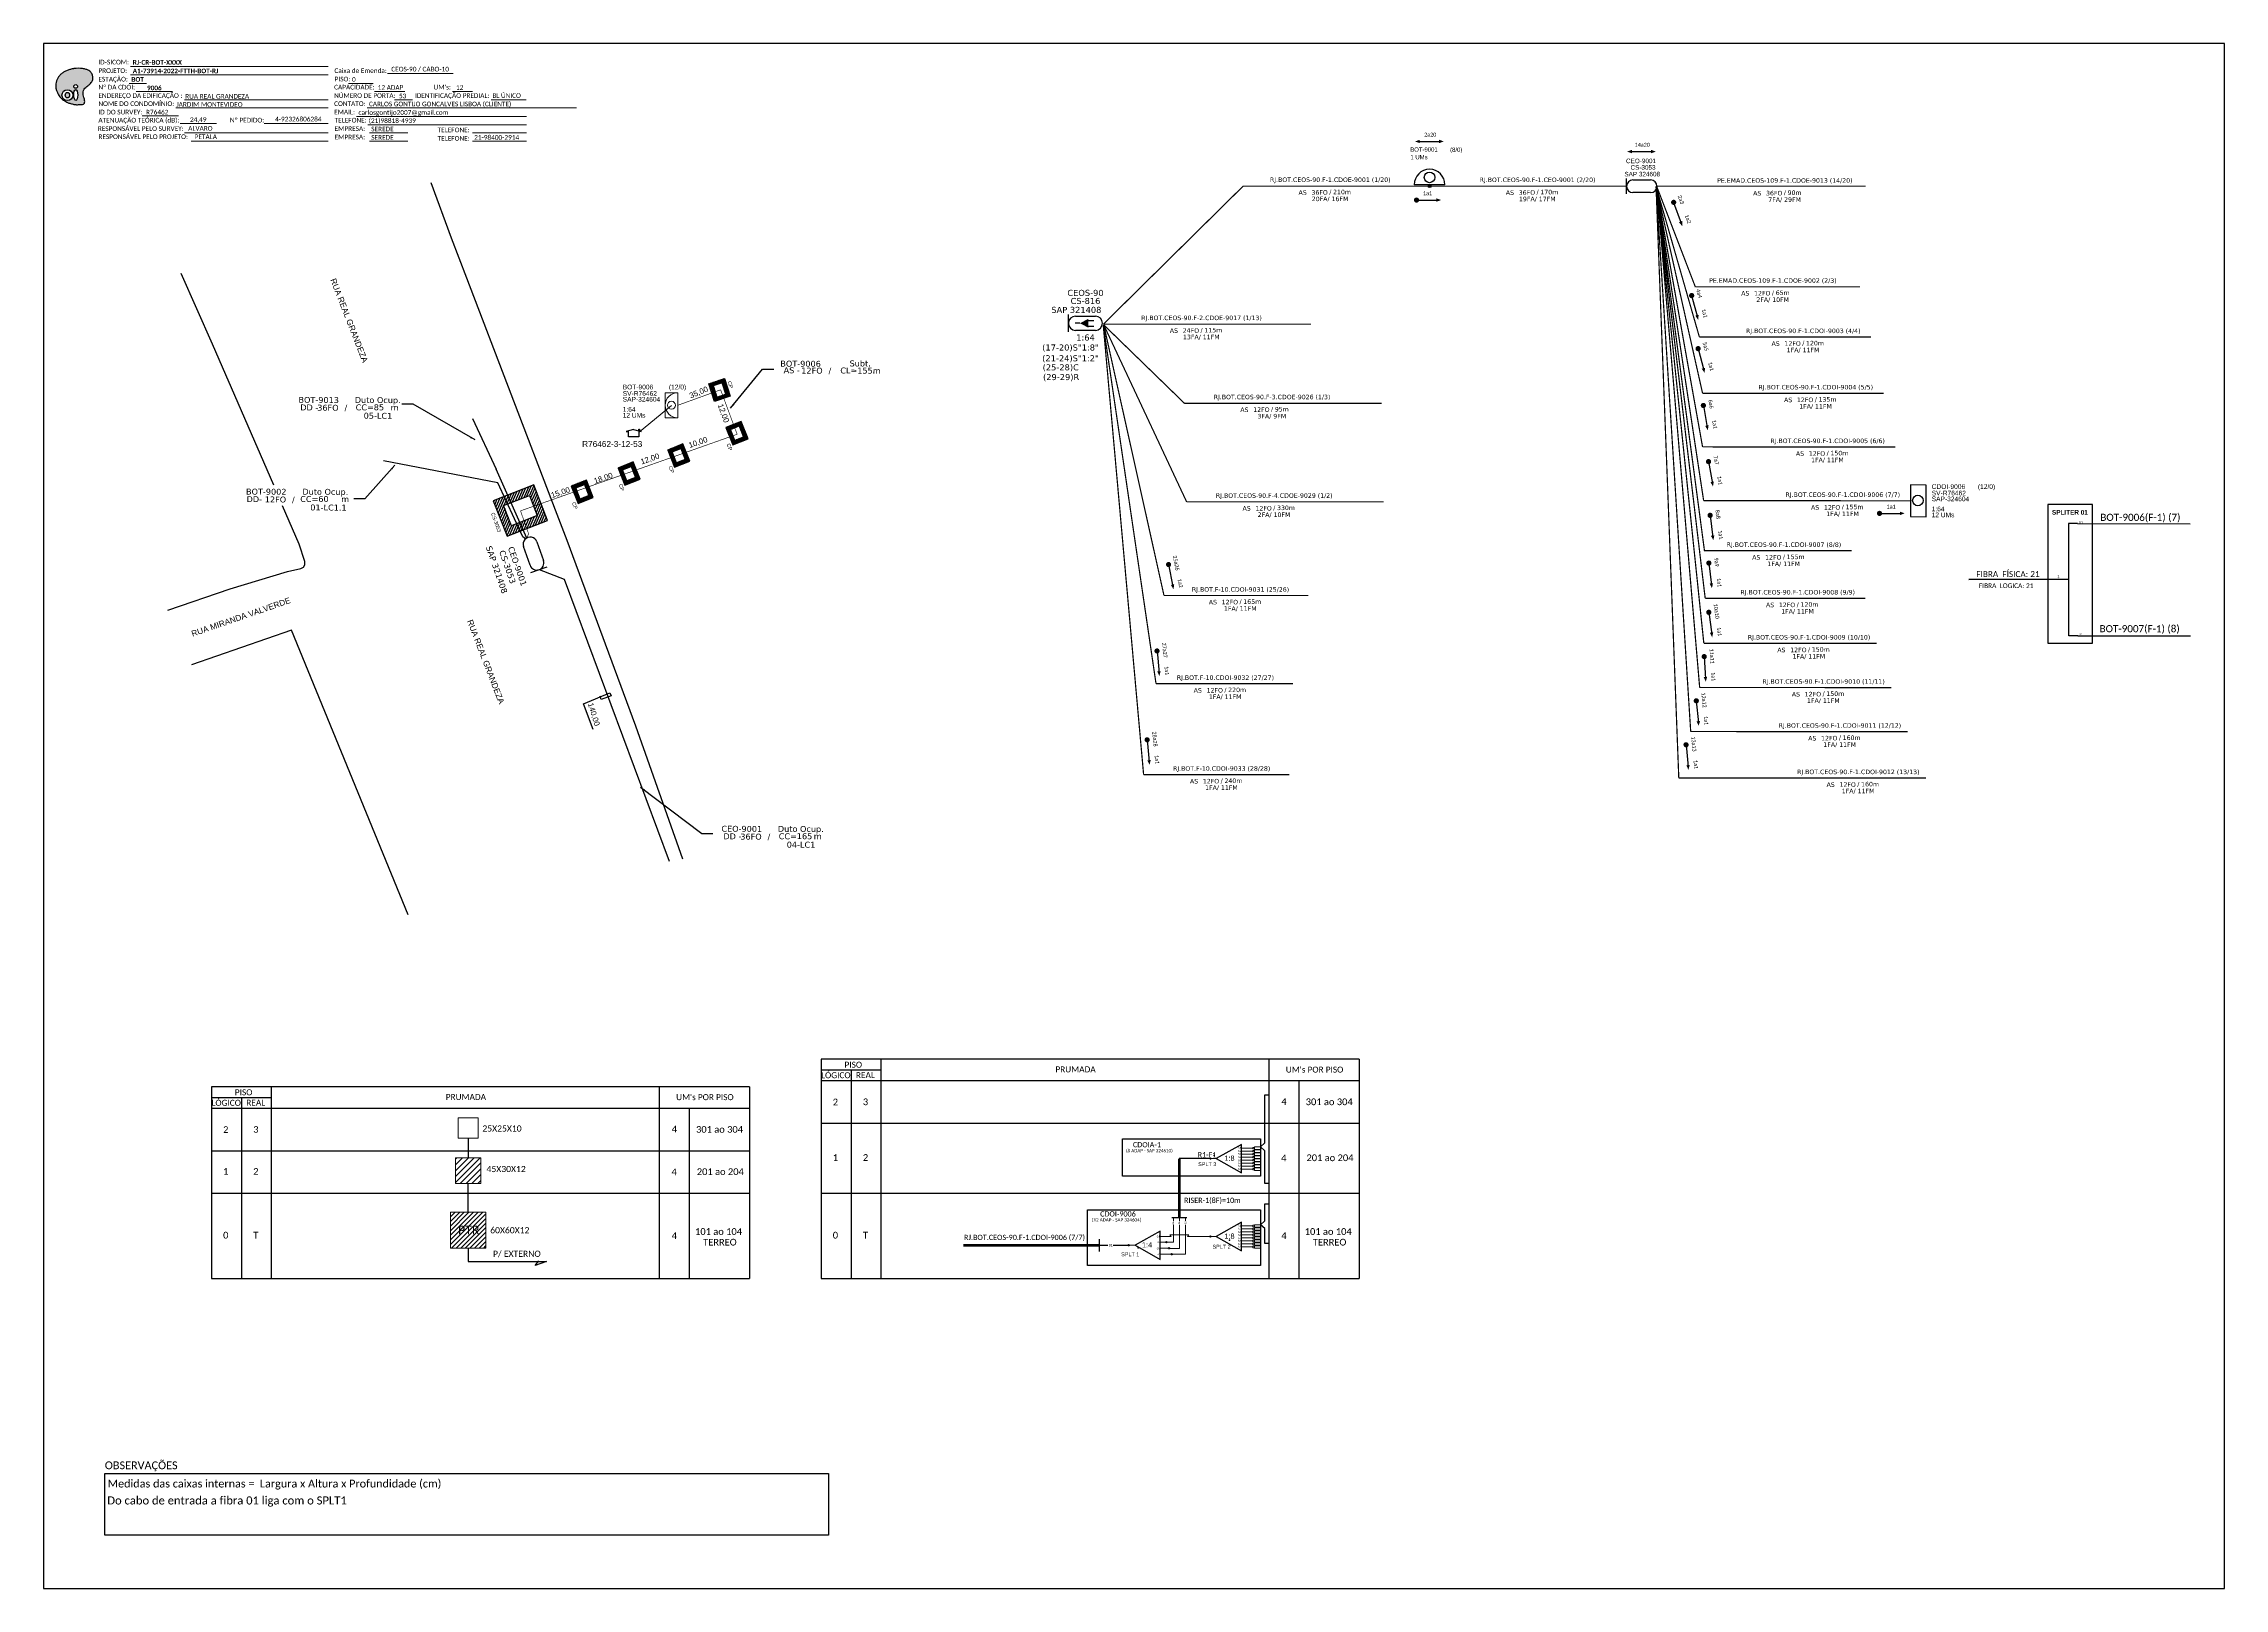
# Model space of a CAD drawing. Header units: inches. Extents: x 0 to 839, y 0 to 594.
import ezdxf
from ezdxf.enums import TextEntityAlignment as Align

# ---------------------------------------------------------------- set-up
doc = ezdxf.new("R2010")
doc.units = ezdxf.units.IN
doc.header["$LTSCALE"] = 0.5
for name, color, linetype in [('10.1-Caixas Subterrâneas', 5, 'Continuous'), ('20.4-CEOS', 1, 'Continuous'), ('20.5-CEO', 1, 'Continuous'), ('CAP a instalar', 1, 'Continuous'), ('DROP DE CLIENTE', 140, 'Continuous'), ('label_cabos', 7, 'Continuous'), ('Meio Fio', 134, 'Continuous'), ('QUADRA', 252, 'Continuous'), ('SETA', 7, 'Continuous'), ('surveys', 7, 'Continuous'), ('surveys legendas', 7, 'Continuous'), ('UNIFILAR', 7, 'Continuous')]:
    doc.layers.add(name, color=color, linetype=linetype)
for name, color, linetype, lineweight in [("20.0-LEGENDA DOS CDO'S", 1, 'Continuous', 0), ('20.1-CDO_INTERIOR', 1, 'Continuous', 0), ('20.2-CDO_POSTE', 1, 'Continuous', 5), ('40.1-ETIQUETAS', 1, 'Continuous', 20), ('Segmento Logradouro Texto', 238, 'Continuous', 0)]:
    doc.layers.add(name, color=color, linetype=linetype, lineweight=lineweight)
doc.styles.add('ARIAL', font='arial.ttf')
doc.styles.add('DIGICADE', font='arial.ttf')
doc.styles.add('MtXpl_Calibri', font='calibri.ttf')
doc.styles.add('siredit', font='verdana.ttf')
doc.styles.get("Standard").update_dxf_attribs({"font": 'arial.ttf'})
doc.styles.add('WMF-Calibri0', font='calibri.ttf')
doc.styles.add('WMF-Calibri1', font='calibrib.ttf')
doc.linetypes.add('FENCELINE1', pattern='A,0.25,-0.1,[133,ltypeshp.shx,S=0.1,R=0,X=-0.1,Y=0],-0.1,1', length=1.45)
doc.dimstyles.new('ISO-25', dxfattribs={"dimtxt": 2.5, "dimasz": 2.5, "dimexe": 1.25, "dimexo": 0.625, "dimtad": 1, "dimtxsty": 'Standard', "dimcen": 2.5, "dimadec": 0, "dimazin": 0, "dimtfac": 1, "dimtmove": 0, "dimatfit": 3, "dimfxl": 0, "dimarcsym": 0})

# ---------------------------------------------------------------- blocks, each defined once
blk = doc.blocks.new('OI')
h = blk.add_hatch(color=40)
edge = h.paths.add_edge_path()
edge.add_spline(control_points=[(4.35, -0.67), (3.92, -0.99), (3.26, -1.5), (2.81, -2.59), (2.9, -3.5), (3.06, -4.27), (3.31, -4.85), (3.37, -5.39), (3.4, -5.88), (3.2, -6.4), (2.54, -6.61), (1.65, -6.63), (0.55, -6.67), (-0.56, -6.42), (-1.61, -6.14), (-2.77, -5.61), (-3.92, -4.77), (-4.89, -3.7), (-5.34, -2.65), (-5.6, -1.94), (-5.85, -0.96), (-5.71, 0.47), (-5.1, 2.02), (-4.14, 3.02), (-3.3, 3.61), (-2.37, 4.16), (-1.36, 4.44), (-0.56, 4.7), (0.79, 4.85), (2.24, 4.97), (3.79, 4.57), (4.67, 4.21), (5.44, 3.65), (5.76, 2.99), (6.03, 2.21), (6.01, 1.46), (5.72, 0.64), (5.31, 0.08), (4.88, -0.38), (4.51, -0.55), (4.35, -0.67)], knot_values=[0, 0, 0, 0, 1.60434, 2.417191, 3.427595, 4.282808, 4.776746, 5.304182, 5.888771, 6.258406, 6.858137, 7.79129, 8.986195, 10.124242, 11.187857, 12.242908, 13.953784, 15.414161, 16.515391, 17.349188, 17.675853, 19.552021, 21.515531, 22.568638, 23.63245, 24.621084, 25.782718, 26.745347, 27.142653, 29.870543, 31.004649, 31.921532, 32.709589, 33.801391, 34.042471, 35.192333, 35.971461, 36.628871, 37.254359, 37.836911, 37.836911, 37.836911, 37.836911], degree=3, periodic=0)
h.paths.add_polyline_path([(1.13, -0.87, -1), (-0.04, -0.87, -1)], flags=16)
edge = h.paths.add_edge_path(flags=16)
edge.add_ellipse((0.56, -3.59), major_axis=(-0.02, 1.71), ratio=0.361305, start_angle=0, end_angle=360)
h.paths.add_polyline_path([(-0.36, -3.62, -1), (-3.8, -3.62, -1)], flags=16)
edge = h.paths.add_edge_path(flags=0)
edge.add_ellipse((-2.08, -3.62), major_axis=(0, 0.885), ratio=0.758294, start_angle=0, end_angle=360)
at = {"color": 40}
for centre, radius in [((-2.08, -3.62), 1.72), ((0.54, -0.87), 0.587)]:
    blk.add_circle(centre, radius, dxfattribs=at)
blk.add_ellipse((-2.08, -3.62), major_axis=(0, 0.885), ratio=0.758294, start_param=-3.141592653589792, end_param=3.141592653589792, dxfattribs=at)
blk.add_ellipse((0.56, -3.59), major_axis=(-0.02, 1.71), ratio=0.361305, dxfattribs=at)
at = {"color": 40, "start_tangent": (-0.800898, -0.598801), "end_tangent": (-0.800898, -0.598801)}
blk.add_spline([(4.35, -0.67), (3.2, -1.78), (2.9, -2.54), (2.92, -3.55), (3.12, -4.38), (3.28, -4.85), (3.37, -5.37), (3.35, -5.95), (3.2, -6.29), (2.66, -6.55), (1.73, -6.63), (0.54, -6.62), (-0.58, -6.41), (-1.6, -6.11), (-2.56, -5.67), (-3.95, -4.67), (-4.89, -3.56), (-5.37, -2.56), (-5.64, -1.78), (-5.72, -1.46), (-5.63, 0.42), (-4.84, 2.22), (-4.13, 2.99), (-3.27, 3.62), (-2.4, 4.09), (-1.3, 4.47), (-0.37, 4.72), (0.02, 4.77), (2.75, 4.8), (3.85, 4.53), (4.69, 4.16), (5.31, 3.68), (5.85, 2.73), (5.93, 2.5), (5.94, 1.35), (5.67, 0.62), (5.29, 0.08), (4.84, -0.36), (4.35, -0.67)], degree=3, dxfattribs=at)
blk = doc.blocks.new('*X2')
at = {"color": 0, "linetype": 'Continuous'}
for p, q in [((-1.25, 0.34099), (-0.49099, 1.1)), ((-1.25, 0.517767), (-0.667767, 1.1)), ((-1.25, 0.694544), (-0.844544, 1.1)), ((-1.25, 0.87132), (-1.02132, 1.1)), ((-1.25, 1.048097), (-1.198097, 1.1)), ((-1.25, 0.164214), (-0.8035, 0.610714)), ((-1.25, -0.012563), (-0.8035, 0.433937)), ((-1.25, -0.18934), (-0.8035, 0.25716)), ((-1.25, -0.366117), (-0.8035, 0.080383)), ((-0.789214, 0.625), (-0.314214, 1.1)), ((-0.612437, 0.625), (-0.137437, 1.1)), ((-0.43566, 0.625), (0.03934, 1.1)), ((-0.258883, 0.625), (0.216117, 1.1)), ((-0.082107, 0.625), (0.392893, 1.1)), ((0.09467, 0.625), (0.56967, 1.1)), ((0.271447, 0.625), (0.746447, 1.1)), ((0.448223, 0.625), (0.923223, 1.1)), ((0.625, 0.625), (1.1, 1.1)), ((0.801777, 0.625), (1.25, 1.073223)), ((0.8035, 0.449947), (1.25, 0.896447)), ((0.8035, 0.27317), (1.25, 0.71967)), ((0.8035, 0.096393), (1.25, 0.542893)), ((0.8035, -0.080383), (1.25, 0.366117)), ((0.8035, -0.25716), (1.25, 0.18934)), ((0.8035, -0.433937), (1.25, 0.012563)), ((-1.25, -0.542893), (-0.8035, -0.096393)), ((-1.25, -0.71967), (-0.8035, -0.27317)), ((-1.25, -0.896447), (-0.8035, -0.449947)), ((-1.25, -1.073223), (-0.801777, -0.625)), ((-1.1, -1.1), (-0.625, -0.625)), ((-0.923223, -1.1), (-0.448223, -0.625)), ((-0.746447, -1.1), (-0.271447, -0.625)), ((-0.56967, -1.1), (-0.09467, -0.625)), ((-0.392893, -1.1), (0.082107, -0.625)), ((-0.216117, -1.1), (0.258883, -0.625)), ((-0.03934, -1.1), (0.43566, -0.625)), ((0.137437, -1.1), (0.612437, -0.625)), ((0.314214, -1.1), (0.789214, -0.625)), ((0.49099, -1.1), (1.25, -0.34099)), ((0.667767, -1.1), (1.25, -0.517767)), ((0.8035, -0.610714), (1.25, -0.164214)), ((0.844544, -1.1), (1.25, -0.694544)), ((1.02132, -1.1), (1.25, -0.87132)), ((1.198097, -1.1), (1.25, -1.048097))]:
    blk.add_line(p, q, dxfattribs=at)
blk = doc.blocks.new('MANHOLE_MQ')
at = {"color": 0, "linetype": 'Continuous'}
for p, q in [((0.00000623, 0.00000569), (-0.00000627, 0.00000569)), ((-0.00000627, 0.00000569), (-0.00000627, -0.00000531)), ((-0.00000404, 0.00000331), (0.00000399, 0.00000331)), ((-0.00000404, -0.00000294), (-0.00000404, 0.00000331)), ((0.00000399, 0.00000331), (0.00000399, -0.00000294)), ((0.00000623, -0.00000531), (0.00000623, 0.00000569)), ((-0.00000627, -0.00000531), (0.00000623, -0.00000531)), ((0.00000399, -0.00000294), (-0.00000404, -0.00000294)), ((0.00000399, -0.00000294), (0.00000399, -0.00000294))]:
    blk.add_line(p, q, dxfattribs=at)
at = {"color": 0, "linetype": 'Continuous', "xscale": 5e-06, "yscale": 5e-06, "zscale": 1e-05}
blk.add_blockref('*X2', (-0.00000002, 0.00000019), dxfattribs=at)
blk = doc.blocks.new('SURVEY_SURVEY')
for p, q in [((-0.000013, 0.0000127), (-0.0000255, 0.000009)), ((-0.0000255, 0.000009), (-0.0000216, 0.000009)), ((-0.0000216, 0), (-0.0000216, 0.000009)), ((-0.000013, 0.0000127), (-0.0000004, 0.000009)), ((-0.0000045, 0.0000132), (-0.0000032, 0.0000132)), ((-0.0000045, 0.0000103), (-0.0000045, 0.0000132)), ((-0.0000004, 0.000009), (-0.0000043, 0.000009)), ((-0.0000043, 0.000009), (-0.0000043, 0)), ((-0.0000032, 0.0000132), (-0.0000032, 0.0000099)), ((-0.0000043, 0), (-0.0000216, 0))]:
    blk.add_line(p, q)
blk = doc.blocks.new('Inst CB DT OCUP CFOA-SM-DD-S-36_v2')
at = {"layer": 'label_cabos', "color": 0, "style": 'siredit'}
for tag, flags, p in [('ID_ATIVIDADE', 3, (1.31, 2.67)), ('FATOR', 1, (11.56, 2.55))]:
    blk.add_attdef(tag, text='', height=1, rotation=359.69, dxfattribs=dict(at, flags=flags)).set_placement(p, align=Align.MIDDLE_CENTER)
for tag, p in [('TIPO_CABO', (1.76, 0)), ('DESTINO_CABO', (3.13, 1.26)), ('CABO', (4.69, -0.05)), ('/', (7.71, -0.05)), ('LANCE', (10.91, 0)), ('TIPO_CABO', (13.11, 1.24)), ('UND', (15.96, 0)), ('FID', (13.15, -1.41))]:
    blk.add_attdef(tag, text='', height=1, rotation=359.69, dxfattribs=at).set_placement(p, align=Align.MIDDLE_CENTER)
blk.add_attdef('QTDE', (12.43, -0.47), '', height=1, rotation=359.69, dxfattribs=at)
blk = doc.blocks.new('Inst CB DT OCUP CFOA-SM-DD-S-12')
at = {"layer": 'label_cabos', "color": 0, "style": 'siredit'}
for tag, flags, p in [('ID_ATIVIDADE', 3, (1.31, 2.67)), ('FATOR', 1, (11.56, 2.55))]:
    blk.add_attdef(tag, text='', height=1, rotation=359.69, dxfattribs=dict(at, flags=flags)).set_placement(p, align=Align.MIDDLE_CENTER)
for tag, p in [('TIPO_CABO', (1.11, 0)), ('DESTINO_CABO', (3.13, 1.26)), ('CABO', (4.69, -0.05)), ('/', (7.71, -0.05)), ('LANCE', (10.41, 0.02)), ('TIPO_CABO', (13.11, 1.24)), ('UND', (16.46, 0)), ('FID', (13.65, -1.41))]:
    blk.add_attdef(tag, text='', height=1, rotation=359.69, dxfattribs=at).set_placement(p, align=Align.MIDDLE_CENTER)
blk.add_attdef('QTDE', (11.93, -0.45), '', height=1, rotation=359.69, dxfattribs=at)
blk = doc.blocks.new('LEGENDA DOS CABOS')
at = {"layer": 'label_cabos', "color": 0, "style": 'siredit'}
for tag, p in [('TIPO_CABO', (2.74, 0.52)), ('ID', (4.24, 1.63)), ('CABO', (6.16, 0.47)), ('/', (9.19, 0.47)), ('METROS', (14.36, 0.47)), ('XX', (14.31, 1.67))]:
    blk.add_attdef(tag, text='', height=1, rotation=359.69, dxfattribs=at).set_placement(p, align=Align.MIDDLE_CENTER)
blk = doc.blocks.new('CDOE-TEXTO PADRÃO')
at = {"layer": "20.0-LEGENDA DOS CDO'S", "color": 0, "style": 'ARIAL'}
for tag, p in [('CDO_N', (0.49, 7.39)), ('SAP', (0.51, 1.67)), ('CORDOALHA', (0.5, 4.33)), ('SPLITER_1', (0.59, -0.91)), ('(XX-XX_F)S', (0.54, -8.29)), ('SPLITER_2', (0.6, -3.55)), ('(XX-XX_L)S', (0.55, -10.83)), ('UMS', (0.55, -13.15))]:
    blk.add_attdef(tag, p, '', height=1.7, rotation=0.11799, dxfattribs=at)
blk.add_attdef('FIBRAS_UTILIZADAS', text='', height=1.7, rotation=0.11799, dxfattribs=at).set_placement((19.77, 7.43), align=Align.CENTER)
blk = doc.blocks.new('ETIQUETA_RS5F')
at = {"layer": '40.1-ETIQUETAS', "color": 0, "style": 'siredit'}
blk.add_text('/', height=1.5, dxfattribs=at).set_placement((1.55, -1.95), align=Align.MIDDLE_RIGHT)
for tag, p in [('ETIQUETA_R_SECUNDARIA', (1.18, 2.1)), ('ETIQUETA_R_PRIMARIA', (1.18, 4.1)), ('F_ATIVAS/F_MORTAS', (1.11, -4.24))]:
    blk.add_attdef(tag, text='', height=1.5, dxfattribs=at).set_placement(p, align=Align.MIDDLE_CENTER)
for tag, p in [('TIPO_CABO', (-6.62, -2.12)), ('CAP_CABO', (0.37, -2.09))]:
    blk.add_attdef(tag, text='', height=1.5, dxfattribs=at).set_placement(p, align=Align.MIDDLE_RIGHT)
for tag, p in [('FUSÃO_1', (0.82, -8.39)), ('FUSÃO_2', (0.82, -10.6)), ('FUSÃO_3', (0.82, -12.93)), ('FUSÃO_4', (0.82, -15.14)), ('FUSÃO_5', (0.82, -17.16))]:
    blk.add_attdef(tag, text='', height=1.5, dxfattribs=at).set_placement(p, align=Align.CENTER)
blk.add_attdef('METROS', text='', height=1.5, dxfattribs=at).set_placement((2.11, -1.95), align=Align.MIDDLE_LEFT)
blk = doc.blocks.new('SAN')
at = {"layer": 'SETA'}
blk.add_lwpolyline([(-2.58, 0), (6.02, 0)], dxfattribs=at)
for points in [[(-2.1, -0.66), (-3.93, 0), (-2.1, 0.67)], [(5.33, 0.68), (7.16, 0.01), (5.33, -0.65)]]:
    blk.add_solid(points, dxfattribs=at)
blk = doc.blocks.new('*U40')
at = {"layer": '20.4-CEOS', "color": 7, "style": 'siredit'}
for tag, p in [('FIBRAS_SPLITTER', (0, 0)), ('FIBRAS_TOP_C', (0, -4.13)), ('RESERVA_FINAIS', (0, -5.46))]:
    blk.add_attdef(tag, p, '', height=1.01, dxfattribs=at)
for tag, p, flags in [('ID_ATIVIDADE', (0, -6.77), 3), ('FATOR', (0, -8.09), 1), ('QTDE', (0, -9.4), 1), ('FID', (0, -10.71), 1)]:
    blk.add_attdef(tag, p, '', height=1.01, dxfattribs=dict(at, flags=flags))
blk = doc.blocks.new('*U42')
at = {"layer": '20.4-CEOS', "color": 7, "style": 'siredit'}
blk.add_attdef('FIBRAS_SPLITTER', (0, 0), '', height=1.01, dxfattribs=at)
for tag, p, flags in [('QTDE', (0, -4.11), 1), ('ID_ATIVIDADE', (0, -1.48), 3), ('FATOR', (0, -2.79), 1), ('FID', (0, -5.42), 1)]:
    blk.add_attdef(tag, p, '', height=1.01, dxfattribs=dict(at, flags=flags))
blk = doc.blocks.new('SPLT_1-8_SC-APC')
at = {"color": 1, "lineweight": 0}
blk.add_lwpolyline([(-17.04, -7.55), (-19.26, -7.55)], dxfattribs=at)
at = {"color": 1}
blk.add_lwpolyline([(-7.37, -2.1), (-17.04, -7.55), (-7.37, -13), (-7.37, -2.1)], dxfattribs=at)
at = {"color": 3, "lineweight": 0}
for points in [[(-2.99, -3.51), (-7.37, -3.51)], [(-7.37, -4.66), (-2.99, -4.66)], [(-7.37, -5.82), (-2.99, -5.82)], [(-7.37, -6.97), (-2.99, -6.97)], [(-7.37, -8.12), (-2.99, -8.12)], [(-2.41, -3.02), (-2.41, -4)], [(-2.41, -3.02), (0, -3.02)], [(-2.41, -4), (0, -4)], [(-2.41, -4.17), (-2.41, -5.16)], [(-2.41, -4.17), (0, -4.17)], [(-2.41, -5.16), (0, -5.16)], [(-2.41, -5.32), (-2.41, -6.31)], [(-2.41, -5.32), (0, -5.32)], [(-2.41, -6.31), (0, -6.31)], [(-2.41, -6.48), (-2.41, -7.46)], [(-2.41, -6.48), (0, -6.48)], [(-2.41, -7.46), (0, -7.46)], [(-2.41, -7.63), (-2.41, -8.62)], [(-2.41, -7.63), (0, -7.63)], [(-7.37, -9.28), (-2.99, -9.28)], [(-7.37, -10.43), (-2.99, -10.43)], [(-7.37, -11.58), (-2.99, -11.58)], [(-2.41, -8.62), (0, -8.62)], [(-2.41, -8.78), (-2.41, -9.77)], [(-2.41, -8.78), (0, -8.78)], [(-2.41, -9.77), (0, -9.77)], [(-2.41, -9.94), (-2.41, -10.92)], [(-2.41, -9.94), (0, -9.94)], [(-2.41, -10.92), (0, -10.92)], [(-2.41, -11.09), (-2.41, -12.08)], [(-2.41, -11.09), (0, -11.09)], [(-2.41, -12.08), (0, -12.08)]]:
    blk.add_lwpolyline(points, dxfattribs=at)
for points in [[(-2.99, -3.22), (-2.41, -3.22), (-2.41, -3.8), (-2.99, -3.8)], [(-2.99, -4.38), (-2.41, -4.38), (-2.41, -4.95), (-2.99, -4.95)], [(-2.99, -5.53), (-2.41, -5.53), (-2.41, -6.1), (-2.99, -6.1)], [(-2.99, -6.68), (-2.41, -6.68), (-2.41, -7.26), (-2.99, -7.26)], [(-2.99, -7.84), (-2.41, -7.84), (-2.41, -8.41), (-2.99, -8.41)], [(-2.99, -8.99), (-2.41, -8.99), (-2.41, -9.56), (-2.99, -9.56)], [(-2.99, -10.14), (-2.41, -10.14), (-2.41, -10.72), (-2.99, -10.72)], [(-2.99, -11.3), (-2.41, -11.3), (-2.41, -11.87), (-2.99, -11.87)]]:
    blk.add_lwpolyline(points, close=True, dxfattribs=at)
at = {"color": 1, "style": 'ARIAL'}
for s, height, p in [('1:8', 2, (-13.91, -8.4)), ('S1', 0.75, (-8.74, -3.78)), ('S2', 0.75, (-8.74, -4.97)), ('S3', 0.75, (-8.74, -6.18)), ('S4', 0.75, (-8.74, -7.36)), ('S5', 0.75, (-8.74, -8.57)), ('S6', 0.75, (-8.74, -9.69)), ('S7', 0.75, (-8.74, -10.78)), ('S8', 0.75, (-8.74, -11.9))]:
    blk.add_text(s, height=height, dxfattribs=at).set_placement(p)
blk = doc.blocks.new('SPLITTER_')
blk.add_point((0, 0))
at = {"style": 'ARIAL', "flags": 4}
blk.add_attdef('SPLT', (0, -3.26), '', height=1.5, dxfattribs=at)
blk = doc.blocks.new('SPLITTER FUTURO')
blk.add_point((0, 0))
at = {"style": 'ARIAL', "text_generation_flag": 6, "flags": 4}
for tag, p, height in [('SPLT', (-6.22, -4.1), 1.5), ('INSTAL.', (-6.25, -6.09), 1.25)]:
    blk.add_attdef(tag, p, '', height=height, rotation=180, dxfattribs=at)

msp = doc.modelspace()

# ---------------------------------------------------------------- hatches: boundary and pattern name
h = msp.add_hatch()
h.set_pattern_fill('ANSI31', color=1, scale=0.5, style=0)
h.paths.add_polyline_path([(168.11, 165.6), (158.34, 165.6), (158.34, 155.69), (168.11, 155.69)])
h = msp.add_hatch(color=3)
h.dxf.hatch_style = 1
edge = h.paths.add_edge_path()
edge.add_arc((448.71, 165.26), 0.242, 0, 360)
h = msp.add_hatch()
h.set_pattern_fill('ANSI31', color=1, scale=10, style=0)
h.set_pattern_definition([(45, (-455.1572, -253.1139), (-0.8838835, 0.8838835), [])])
h.paths.add_polyline_path([(170.03, 144.61), (156.46, 144.61), (156.46, 130.85), (170.03, 130.85)])
h.paths.add_polyline_path([(158.92, 135.2), (168.34, 135.2), (168.34, 140.35), (158.92, 140.35)], flags=24)
h = msp.add_hatch(color=3)
h.dxf.hatch_style = 1
edge = h.paths.add_edge_path()
edge.add_arc((448.67, 135.31), 0.256, 0, 360)
h = msp.add_hatch(color=3)
h.dxf.hatch_style = 1
edge = h.paths.add_edge_path()
edge.add_arc((417.21, 131.93), 0.256, 0, 360)
h = msp.add_hatch(color=3)
h.dxf.hatch_style = 1
edge = h.paths.add_edge_path()
edge.add_arc((431.75, 133.12), 0.256, 0, 360)
h = msp.add_hatch(color=3)
h.dxf.hatch_style = 1
edge = h.paths.add_edge_path()
edge.add_arc((432.73, 130.8), 0.256, 0, 360)
h = msp.add_hatch(color=3)
h.dxf.hatch_style = 1
edge = h.paths.add_edge_path()
edge.add_arc((433.73, 128.49), 0.256, 0, 360)

# ---------------------------------------------------------------- linework, layer by layer
at = {"color": 7}
msp.add_line((538.85, 539.75), (527.03, 539.75), dxfattribs=at)
at = {"color": 7, "linetype": 'Continuous'}
for p, q in [((778.57, 409.42), (778.57, 366.23)), ((782.07, 409.42), (778.57, 409.42)), ((774.94, 388.11), (778.55, 388.11)), ((782.24, 366.27), (778.75, 366.27))]:
    msp.add_line(p, q, dxfattribs=at)
at = {"color": 10, "linetype": 'Continuous'}
for p, q in [((782.07, 409.42), (825.39, 409.4)), ((782.24, 366.27), (825.57, 366.26))]:
    msp.add_line(p, q, dxfattribs=at)
at = {"color": 1, "linetype": 'Continuous', "lineweight": 60}
msp.add_line((774.94, 388.11), (740.35, 388), dxfattribs=at)
at = {"color": 5}
msp.add_line((448.71, 165.26), (436.68, 165.26), dxfattribs=at)
at = {"color": 3}
msp.add_line((163.25, 144.61), (163.25, 155.69), dxfattribs=at)
for points in [[(0, 0), (838.56, 0), (838.56, 594), (0, 594), (0, 0)], [(298.93, 203.5), (298.93, 119.19)], [(322.08, 119.19), (322.08, 203.5)], [(471.19, 203.5), (471.19, 119.19)], [(505.9, 203.5), (505.9, 119.19)], [(64.5, 192.9), (64.5, 119.19)], [(87.64, 119.19), (87.64, 192.9)], [(236.75, 192.9), (236.75, 119.19)], [(271.47, 192.9), (271.47, 119.19)], [(298.93, 195.28), (505.9, 195.28)], [(310.5, 199.39), (310.5, 119.19)], [(482.76, 119.19), (482.76, 195.28)], [(64.5, 184.68), (271.47, 184.68)], [(76.07, 188.79), (76.07, 119.19)], [(248.33, 119.19), (248.33, 184.68)], [(298.93, 178.9), (505.9, 178.9)], [(64.5, 168.3), (271.47, 168.3)], [(64.5, 151.93), (271.47, 151.93)], [(298.93, 151.93), (505.9, 151.93)], [(64.5, 119.19), (271.47, 119.19)], [(298.93, 119.19), (505.9, 119.19)]]:
    msp.add_lwpolyline(points)
at = {"color": 7, "lineweight": 0}
for points in [[(32.96, 578.68), (39.51, 578.68)], [(33.47, 585.24), (109.44, 585.24)], [(33.47, 581.96), (109.44, 581.96)], [(117.24, 578.72), (126.72, 578.72)], [(132.28, 582.45), (157.42, 582.45)], [(35.62, 575.61), (49.56, 575.61)], [(54.19, 572.37), (109.44, 572.37)], [(127.29, 575.61), (138.91, 575.61)], [(134.87, 572.37), (141.82, 572.37)], [(157.23, 575.61), (164.9, 575.61)], [(172.05, 572.37), (185.6, 572.37)], [(37.94, 566.2), (51.88, 566.2)], [(50.78, 569.26), (109.44, 569.26)], [(52.47, 563.23), (66.42, 563.23)], [(84.8, 563.24), (109.3, 563.24)], [(85.31, 563.24), (109.46, 563.24)], [(120.37, 566.02), (185.63, 566.02)], [(124.4, 569.26), (204.92, 569.26)], [(124.65, 562.79), (185.63, 562.79)], [(54.19, 559.67), (109.44, 559.67)], [(56.68, 556.44), (109.44, 556.44)], [(125.26, 559.67), (140.06, 559.67)], [(125.26, 556.44), (140.06, 556.44)], [(164.86, 559.67), (185.63, 559.67)], [(164.86, 556.44), (185.63, 556.44)], [(429.36, 135.36), (433.61, 135.36)], [(433.61, 135.36), (433.05, 135.99), (436.74, 135.99)], [(439.86, 135.36), (440.42, 135.99), (436.74, 135.99)], [(439.86, 135.36), (448.42, 135.31)], [(429.36, 133.12), (431.75, 133.12)], [(429.36, 130.8), (432.73, 130.8)], [(429.36, 128.49), (433.73, 128.49)]]:
    msp.add_lwpolyline(points, dxfattribs=at)
at = {"color": 7, "const_width": 0.994}
for points in [[(527.43, 533.84, 1), (528.42, 533.84, 1)], [(626.62, 533.43, 1), (626.96, 532.49, 1)]]:
    msp.add_lwpolyline(points, format="xyb", close=True, dxfattribs=at)
at = {"const_width": 0.994}
for points in [[(633.59, 497.61, 1), (633.85, 496.65, 1)], [(636.06, 477.2, 1), (636.32, 476.24, 1)], [(638.14, 455.34, 1), (638.31, 454.36, 1)], [(640.13, 433.76, 1), (640.3, 432.78, 1)], [(640.75, 413.11, 1), (640.88, 412.12, 1)], [(705.46, 413.36, 1), (706.45, 413.36, 1)], [(432.48, 394.17, 1), (432.67, 393.2, 1)], [(640.28, 394.75, 1), (640.4, 393.76, 1)], [(640.24, 375.82, 1), (640.38, 374.83, 1)], [(428.09, 360.96, 1), (428.18, 359.97, 1)], [(638.53, 358.78, 1), (638.59, 357.79, 1)], [(635.46, 341.79, 1), (635.55, 340.8, 1)], [(424.29, 326.79, 1), (424.38, 325.8, 1)], [(631.52, 324.89, 1), (631.61, 323.9, 1)]]:
    msp.add_lwpolyline(points, format="xyb", close=True, dxfattribs=at)
at = {"color": 1}
for points in [[(717.84, 412.13), (723.86, 412.1), (723.93, 424.24), (717.91, 424.28)], [(414.84, 172.81), (467.97, 172.81), (467.97, 158.49), (414.84, 158.49)], [(401.42, 145.6), (467.97, 145.56), (467.97, 124.13), (401.42, 124.18)]]:
    msp.add_lwpolyline(points, close=True, dxfattribs=at)
at = {"color": 7}
msp.add_lwpolyline([(770.65, 363.47), (787.83, 363.47), (787.83, 416.82), (770.65, 416.82)], close=True, dxfattribs=at)
at = {"color": 0}
for points in [[(505.9, 203.5), (298.93, 203.5)], [(271.47, 192.9), (64.5, 192.9)], [(298.93, 199.39), (322.08, 199.39)], [(64.5, 188.79), (87.64, 188.79)]]:
    msp.add_lwpolyline(points, dxfattribs=at)
at = {"color": 3}
for points in [[(471.19, 155.72), (469.53, 155.72), (469.53, 168.28), (467.97, 169.79), (469.53, 171.3), (469.53, 189.82), (471.18, 189.82)], [(163.24, 173.13), (163.24, 165.6)], [(471.19, 132.67), (469.53, 132.67), (469.53, 138.33), (467.97, 139.84), (469.53, 141.35), (469.53, 147.89), (471.18, 147.89)], [(406.05, 131.93), (409.21, 131.93)], [(411.28, 131.93), (417.21, 131.93)]]:
    msp.add_lwpolyline(points, dxfattribs=at)
at = {"lineweight": 0}
msp.add_lwpolyline([(167.07, 180.9), (159.41, 180.9), (159.41, 173.13), (167.07, 173.13)], close=True, dxfattribs=at)
at = {"color": 1, "lineweight": 0}
for points in [[(168.11, 165.6), (158.34, 165.6), (158.34, 155.69), (168.11, 155.69)], [(156.46, 144.61), (170.03, 144.61), (170.03, 130.85), (156.46, 130.85)]]:
    msp.add_lwpolyline(points, close=True, dxfattribs=at)
at = {"color": 5, "const_width": 1}
msp.add_lwpolyline([(436.68, 142.56), (436.68, 165.26)], dxfattribs=at)
at = {"color": 5}
msp.add_lwpolyline([(433.83, 142.56), (439.65, 142.56)], dxfattribs=at)
at = {"color": 5, "lineweight": 0}
for points in [[(436.74, 142.56), (436.74, 141.24)], [(439.05, 142.56), (439.05, 141.27)], [(431.98, 133.07), (434.42, 133.07), (434.42, 139.79)], [(433.97, 128.49), (439.05, 128.49), (439.05, 139.85)], [(434.42, 142.53), (434.42, 141.21)], [(436.74, 139.82), (436.74, 130.75)], [(432.97, 130.75), (436.74, 130.75)]]:
    msp.add_lwpolyline(points, dxfattribs=at)
at = {"color": 1}
for points in [[(406.05, 129.53), (406.05, 134.25)], [(429.36, 137.38), (419.69, 131.94), (429.36, 126.49), (429.36, 137.38)], [(163.25, 130.85), (163.25, 125.74), (193.39, 125.74)], [(188.97, 124.15), (190.38, 125.98)], [(193.39, 125.74), (188.97, 124.15)]]:
    msp.add_lwpolyline(points, dxfattribs=at)
at = {"color": 1, "const_width": 1}
msp.add_lwpolyline([(353.7, 131.93), (406.05, 131.93)], dxfattribs=at)
at = {"color": 1, "lineweight": 0}
msp.add_lwpolyline([(419.69, 131.94), (417.46, 131.94)], dxfattribs=at)
at = {"color": 0}
msp.add_lwpolyline([(23.56, 44.2), (301.81, 44.2), (301.81, 20.5), (23.56, 20.5)], close=True, dxfattribs=at)
at = {"color": 7}
for centre, radius in [((532.94, 542.56), 2.04), ((532.94, 539.2), 0.547)]:
    msp.add_circle(centre, radius, dxfattribs=at)
at = {"color": 3}
for centre, radius in [((448.71, 165.26), 0.242), ((448.67, 135.31), 0.256), ((417.21, 131.93), 0.256), ((431.75, 133.12), 0.256), ((432.73, 130.8), 0.256), ((433.73, 128.49), 0.256)]:
    msp.add_circle(centre, radius, dxfattribs=at)
at = {"color": 7}
msp.add_arc((532.94, 539.75), 5.91, 0, 180, dxfattribs=at)
at = {"layer": '10.1-Caixas Subterrâneas', "color": 30}
msp.add_lwpolyline([(211.32, 330.3), (207.62, 340.13), (217.77, 344.31), (218.26, 343.22), (214.44, 341.83), (213.96, 343.06)], dxfattribs=at)
at = {"layer": '20.1-CDO_INTERIOR', "color": 1, "lineweight": 18}
msp.add_lwpolyline([(239.02, 450.09), (239.01, 459.76), (243.85, 459.76), (243.85, 450.09)], close=True, dxfattribs=at)
msp.add_circle((241.43, 454.93), 1.55, dxfattribs=at)
msp.add_arc((243.85, 454.93), 4.84, 90.02759, 270.02759, dxfattribs=at)
at = {"layer": '20.4-CEOS', "color": 5}
for p, q in [((608.67, 536.24), (608.67, 542.1)), ((611.1, 541.6), (617.92, 541.6)), ((617.92, 536.74), (611.1, 536.74))]:
    msp.add_line(p, q, dxfattribs=at)
at = {"layer": '20.4-CEOS', "color": 7}
for p, q in [((396.79, 489.22), (404.46, 489.22)), ((404.46, 483.75), (396.79, 483.75))]:
    msp.add_line(p, q, dxfattribs=at)
for points in [[(394.06, 483.19), (394.06, 489.78)], [(398.51, 486.48), (396.67, 486.48)], [(401.54, 487.57), (403.87, 487.57)], [(401.54, 485.29), (403.87, 485.29)]]:
    msp.add_lwpolyline(points, dxfattribs=at)
msp.add_lwpolyline([(398.51, 486.48, 0, 3.38, 0), (401.68, 486.48, 3.38, 3.38, 0)], format="xyseb", dxfattribs=at)
at = {"layer": '20.4-CEOS', "color": 5}
for centre, start, end in [((611.1, 539.17), 90, 270), ((617.92, 539.17), 270, 90)]:
    msp.add_arc(centre, 2.43, start, end, dxfattribs=at)
at = {"layer": '20.4-CEOS', "color": 7}
for centre, start, end in [((396.79, 486.48), 90, 270), ((404.46, 486.48), 270, 90)]:
    msp.add_arc(centre, 2.73, start, end, dxfattribs=at)
at = {"layer": '20.5-CEO', "color": 5}
for p, q in [((187.04, 393.4), (184.54, 400.62)), ((189.69, 402.4), (192.19, 395.19))]:
    msp.add_line(p, q, dxfattribs=at)
msp.add_lwpolyline([(187.4, 390.65), (193.61, 392.8)], dxfattribs=at)
for centre, start, end in [((187.12, 401.51), 19.09349, 199.09349), ((189.62, 394.3), 199.09349, 19.09349)]:
    msp.add_arc(centre, 2.72, start, end, dxfattribs=at)
at = {"layer": 'CAP a instalar', "color": 7, "linetype": 'FENCELINE1', "ltscale": 5}
for p, q in [((174.14, 430.25), (164.99, 449.67)), ((174.68, 425.15), (130.69, 433.54)), ((185.75, 403.83), (173.98, 430.32)), ((184.27, 404.3), (174.68, 425.15)), ((185.33, 403.61), (184.27, 404.3)), ((200.34, 387.89), (190.66, 391.71)), ((240.63, 279.56), (200.34, 387.89))]:
    msp.add_line(p, q, dxfattribs=at)
at = {"layer": 'CAP a instalar', "color": 7, "linetype": 'FENCELINE1', "ltscale": 7, "const_width": 0.464}
for points in [[(407.52, 486.13), (461.25, 539.2)], [(532.96, 539.2), (461.25, 539.2)], [(532.96, 539.2), (608.67, 539.17)], [(620.26, 539.14), (635.15, 500.4)], [(620.46, 539.17), (700.69, 539.17)], [(635.1, 500.49), (698.4, 500.46)], [(407.52, 486.13), (487.38, 486.13)], [(439.52, 417.8), (407.65, 485.85)], [(438.67, 455.71), (407.65, 485.85)], [(438.67, 455.71), (514.49, 455.71)], [(439.52, 417.8), (515.34, 417.8)]]:
    msp.add_lwpolyline(points, dxfattribs=at)
at = {"layer": 'CAP a instalar', "color": 252, "linetype": 'FENCELINE1', "ltscale": 7, "const_width": 0.464}
for points in [[(620.02, 539.17), (636.68, 481.21)], [(620.02, 539.17), (637.91, 459.56)], [(620.02, 539.17), (637.91, 438.93)], [(620.02, 539.17), (638.92, 380.72)], [(620.02, 539.17), (638.4, 363.4)], [(620.02, 539.17), (633.35, 329.47)], [(620.02, 539.17), (628.77, 311.63)], [(620.23, 539.17), (636.8, 346.4)], [(407.45, 485.85), (427.75, 347.88)], [(407.45, 485.85), (422.98, 312.93)], [(407.65, 485.85), (430.81, 381.8)], [(636.68, 481.21), (702.69, 481.19)], [(637.91, 459.56), (707.49, 459.54)], [(637.91, 438.93), (712.05, 438.91)], [(430.81, 381.8), (486.29, 381.78)], [(638.92, 380.72), (700.55, 380.7)], [(638.4, 363.4), (704.91, 363.38)], [(427.75, 347.88), (480.48, 347.86)], [(636.8, 346.4), (710.49, 346.38)], [(633.35, 329.47), (716.77, 329.46)], [(422.98, 312.93), (479.04, 312.92)], [(628.77, 311.63), (723.85, 311.61)]]:
    msp.add_lwpolyline(points, dxfattribs=at)
at = {"layer": 'CAP a instalar', "color": 1, "linetype": 'FENCELINE1', "ltscale": 7, "const_width": 0.464}
for points in [[(620.02, 539.17), (638.33, 418.22)], [(638.33, 418.22), (717.88, 418.21)]]:
    msp.add_lwpolyline(points, dxfattribs=at)
at = {"layer": 'CAP a instalar', "color": 7, "linetype": 'FENCELINE1', "ltscale": 7}
msp.add_lwpolyline([(620.02, 539.17, 0.464, 0.464, 0), (638.64, 399.01, 0.464, 0.464, 0), (695.25, 398.99, 0.464, 0.464, 0)], format="xyseb", dxfattribs=at)
at = {"layer": 'CAP a instalar', "color": 1, "linetype": 'FENCELINE1', "ltscale": 10, "const_width": 0.237}
for points in [[(185.75, 403.83), (186.5, 405.51), (183.38, 414.33), (266.68, 443.79), (260.32, 460.88)], [(260.32, 460.88), (243.85, 454.93)]]:
    msp.add_lwpolyline(points, dxfattribs=at)
at = {"layer": 'DROP DE CLIENTE', "lineweight": 0}
msp.add_line((241.45, 454.85), (229.11, 444.67), dxfattribs=at)
at = {"layer": 'Meio Fio', "color": 1}
msp.add_circle((720.71, 418.32), 2.03, dxfattribs=at)
at = {"layer": 'QUADRA'}
for points in [[(148.94, 540.54), (156.77, 519.34), (162.59, 504), (196.69, 414.68), (196.69, 414.68), (201.21, 403.08), (227.62, 331.66), (245.62, 280.58)], [(88.48, 424.15), (64.93, 478.47), (52.86, 505.54)], [(47.73, 376.1), (71.68, 384.39), (93.83, 391.03), (98.87, 392.2), (99.89, 392.71), (100.47, 393.62), (100.46, 394.81), (98.28, 401.54), (91.89, 416.28)], [(140.13, 259.01), (95.37, 368.49), (56.92, 355.1)]]:
    msp.add_lwpolyline(points, dxfattribs=at)
at = {"layer": 'SETA', "color": 7}
for points in [[(527.68, 533.84), (536.23, 533.84)], [(626.79, 532.96), (629.67, 524.91)]]:
    msp.add_lwpolyline(points, dxfattribs=at)
at = {"layer": 'SETA'}
for points in [[(633.72, 497.13), (635.92, 488.87)], [(636.19, 476.72), (638.4, 468.46)], [(638.22, 454.85), (639.69, 446.43)], [(640.21, 433.27), (641.7, 424.85)], [(640.82, 412.61), (641.88, 404.13)], [(705.95, 413.36), (714.5, 413.36)], [(640.34, 394.25), (641.35, 385.76)], [(432.57, 393.69), (434.23, 385.3)], [(640.31, 375.33), (641.44, 366.85)], [(428.13, 360.46), (428.93, 351.95)], [(638.56, 358.29), (639.06, 349.75)], [(635.51, 341.3), (636.31, 332.79)], [(424.34, 326.3), (425.14, 317.79)], [(631.56, 324.4), (632.37, 315.89)]]:
    msp.add_lwpolyline(points, dxfattribs=at)
at = {"layer": 'SETA', "color": 7}
msp.add_solid([(535.55, 534.51), (537.37, 533.85), (535.55, 533.19)], dxfattribs=at)
at = {"layer": 'SETA'}
for points in [[(630.08, 525.79), (630.07, 523.85), (628.83, 525.34)], [(636.4, 489.71), (636.23, 487.78), (635.12, 489.37)], [(638.87, 469.3), (638.7, 467.37), (637.59, 468.96)], [(640.24, 447.23), (639.9, 445.32), (638.93, 447)], [(642.24, 425.65), (641.91, 423.74), (640.94, 425.42)], [(713.82, 414.03), (715.64, 413.37), (713.82, 412.71)], [(642.46, 404.9), (642.03, 403.01), (641.15, 404.73)], [(434.76, 386.1), (434.46, 384.19), (433.46, 385.85)], [(641.94, 386.52), (641.5, 384.64), (640.62, 386.37)], [(642.02, 367.62), (641.6, 365.73), (640.7, 367.45)], [(429.54, 352.7), (429.05, 350.82), (428.22, 352.57)], [(639.69, 350.48), (639.14, 348.62), (638.37, 350.4)], [(636.92, 333.53), (636.43, 331.66), (635.6, 333.41)], [(425.74, 318.53), (425.26, 316.66), (424.42, 318.41)], [(632.97, 316.64), (632.48, 314.76), (631.65, 316.51)]]:
    msp.add_solid(points, dxfattribs=at)

# ---------------------------------------------------------------- block references
at = {"color": 7, "xscale": 1.213923925163967, "yscale": 1.213923925163967, "zscale": 1.213923925163967, "rotation": 0.1532896023949059}
msp.add_blockref('OI', (11.67, 578.58), dxfattribs=at)
at = {"lineweight": 0}
ref = msp.add_blockref('Inst CB DT OCUP CFOA-SM-DD-S-36_v2', (98.65, 454.1), dxfattribs=dict(at, xscale=2.275475863883243, yscale=2.275475863883243, zscale=2.275475863883243))
ref.add_attrib('DESTINO_CABO', 'BOT-9013', dxfattribs={"layer": 'label_cabos', "color": 0, "height": 2.275, "rotation": 359.69001, "style": 'siredit'}).set_placement((105.78, 456.98), align=Align.MIDDLE_CENTER)
ref.add_attrib('CABO', '36FO', dxfattribs={"layer": 'label_cabos', "color": 0, "height": 2.275, "rotation": 359.69001, "style": 'siredit'}).set_placement((109.32, 453.99), align=Align.MIDDLE_CENTER)
ref.add_attrib('TIPO_CABO', 'Duto Ocup.', dxfattribs={"layer": 'label_cabos', "color": 0, "height": 2.275, "rotation": 359.69001, "style": 'siredit'}).set_placement((128.48, 456.94), align=Align.MIDDLE_CENTER)
ref.add_attrib('/', '/', dxfattribs={"layer": 'label_cabos', "color": 0, "height": 2.28, "rotation": 359.69001, "style": 'siredit'}).set_placement((116.21, 453.99), align=Align.MIDDLE_CENTER)
ref.add_attrib('TIPO_CABO', 'DD - ', dxfattribs={"layer": 'label_cabos', "color": 0, "height": 2.275, "rotation": 359.69001, "style": 'siredit'}).set_placement((102.66, 454.09), align=Align.MIDDLE_CENTER)
ref.add_attrib('FID', '05-LC1', dxfattribs={"layer": 'label_cabos', "color": 0, "height": 2.275, "rotation": 359.69001, "style": 'siredit'}).set_placement((128.57, 450.89), align=Align.MIDDLE_CENTER)
ref.add_attrib('LANCE', 'CC=', dxfattribs={"layer": 'label_cabos', "color": 0, "height": 2.275, "rotation": 359.69001, "style": 'siredit'}).set_placement((123.48, 454.11), align=Align.MIDDLE_CENTER)
ref.add_attrib('QTDE', '85', (126.94, 453.02), dxfattribs={"layer": 'label_cabos', "color": 0, "height": 2.275, "rotation": 359.69001, "style": 'siredit'})
ref.add_attrib('UND', 'm', dxfattribs={"layer": 'label_cabos', "color": 0, "height": 2.28, "rotation": 359.69001, "style": 'siredit'}).set_placement((134.98, 454.11), align=Align.MIDDLE_CENTER)
ref = msp.add_blockref('Inst CB DT OCUP CFOA-SM-DD-S-12', (78.49, 418.83), dxfattribs=dict(at, xscale=2.275475863883243, yscale=2.275475863883243, zscale=2.275475863883243))
ref.add_attrib('DESTINO_CABO', 'BOT-9002', dxfattribs={"layer": 'label_cabos', "color": 0, "height": 2.275, "rotation": 359.69001, "style": 'siredit'}).set_placement((85.61, 421.7), align=Align.MIDDLE_CENTER)
ref.add_attrib('TIPO_CABO', 'Duto Ocup.', dxfattribs={"layer": 'label_cabos', "color": 0, "height": 2.275, "rotation": 359.69001, "style": 'siredit'}).set_placement((108.32, 421.66), align=Align.MIDDLE_CENTER)
ref.add_attrib('/', '/', dxfattribs={"layer": 'label_cabos', "color": 0, "height": 2.28, "rotation": 359.69001, "style": 'siredit'}).set_placement((96.04, 418.71), align=Align.MIDDLE_CENTER)
ref.add_attrib('FID', '01-LC1.1', dxfattribs={"layer": 'label_cabos', "color": 0, "height": 2.275, "rotation": 359.69001, "style": 'siredit'}).set_placement((109.54, 415.61), align=Align.MIDDLE_CENTER)
ref.add_attrib('LANCE', 'CC=', dxfattribs={"layer": 'label_cabos', "color": 0, "height": 2.275, "rotation": 359.69001, "style": 'siredit'}).set_placement((102.17, 418.88), align=Align.MIDDLE_CENTER)
ref.add_attrib('UND', 'm', dxfattribs={"layer": 'label_cabos', "color": 0, "height": 2.28, "rotation": 359.69001, "style": 'siredit'}).set_placement((115.95, 418.83), align=Align.MIDDLE_CENTER)
ref.add_attrib('CABO', '12FO', dxfattribs={"layer": 'label_cabos', "color": 0, "height": 2.275, "rotation": 359.69001, "style": 'siredit'}).set_placement((89.15, 418.71), align=Align.MIDDLE_CENTER)
ref.add_attrib('TIPO_CABO', 'DD-', dxfattribs={"layer": 'label_cabos', "color": 0, "height": 2.275, "rotation": 359.69001, "style": 'siredit'}).set_placement((81.02, 418.82), align=Align.MIDDLE_CENTER)
ref.add_attrib('QTDE', '60', (105.63, 417.79), dxfattribs={"layer": 'label_cabos', "color": 0, "height": 2.275, "rotation": 359.69001, "style": 'siredit'})
ref = msp.add_blockref('Inst CB DT OCUP CFOA-SM-DD-S-36_v2', (261.34, 289.19), dxfattribs=dict(at, xscale=2.275475863883243, yscale=2.275475863883243, zscale=2.275475863883243))
ref.add_attrib('DESTINO_CABO', 'CEO-9001', dxfattribs={"layer": 'label_cabos', "color": 0, "height": 2.275, "rotation": 359.69001, "style": 'siredit'}).set_placement((268.46, 292.06), align=Align.MIDDLE_CENTER)
ref.add_attrib('CABO', '36FO', dxfattribs={"layer": 'label_cabos', "color": 0, "height": 2.275, "rotation": 359.69001, "style": 'siredit'}).set_placement((272, 289.07), align=Align.MIDDLE_CENTER)
ref.add_attrib('TIPO_CABO', 'Duto Ocup.', dxfattribs={"layer": 'label_cabos', "color": 0, "height": 2.275, "rotation": 359.69001, "style": 'siredit'}).set_placement((291.16, 292.02), align=Align.MIDDLE_CENTER)
ref.add_attrib('/', '/', dxfattribs={"layer": 'label_cabos', "color": 0, "height": 2.28, "rotation": 359.69001, "style": 'siredit'}).set_placement((278.89, 289.07), align=Align.MIDDLE_CENTER)
ref.add_attrib('TIPO_CABO', 'DD - ', dxfattribs={"layer": 'label_cabos', "color": 0, "height": 2.275, "rotation": 359.69001, "style": 'siredit'}).set_placement((265.35, 289.18), align=Align.MIDDLE_CENTER)
ref.add_attrib('FID', '04-LC1', dxfattribs={"layer": 'label_cabos', "color": 0, "height": 2.275, "rotation": 359.69001, "style": 'siredit'}).set_placement((291.25, 285.97), align=Align.MIDDLE_CENTER)
ref.add_attrib('LANCE', 'CC=', dxfattribs={"layer": 'label_cabos', "color": 0, "height": 2.275, "rotation": 359.69001, "style": 'siredit'}).set_placement((286.16, 289.2), align=Align.MIDDLE_CENTER)
ref.add_attrib('QTDE', '165', (289.62, 288.11), dxfattribs={"layer": 'label_cabos', "color": 0, "height": 2.275, "rotation": 359.69001, "style": 'siredit'})
ref.add_attrib('UND', 'm', dxfattribs={"layer": 'label_cabos', "color": 0, "height": 2.28, "rotation": 359.69001, "style": 'siredit'}).set_placement((297.66, 289.2), align=Align.MIDDLE_CENTER)
at = {"color": 3}
for p in [(467.97, 172.81), (467.97, 142.86)]:
    msp.add_blockref('SPLT_1-8_SC-APC', p, dxfattribs=at)
ref = msp.add_blockref('SPLITTER FUTURO', (450.17, 166.48))
ref.add_attrib('SPLT', 'SPLT 3', (443.95, 162.38), dxfattribs={"height": 1.5, "rotation": 180, "style": 'ARIAL', "text_generation_flag": 6})
ref = msp.add_blockref('SPLITTER_', (420.87, 130.97), dxfattribs=dict(xscale=-1))
ref.add_attrib('SPLT', 'SPLT 1', (414.34, 127.71), dxfattribs={"height": 1.5, "style": 'ARIAL'})
ref = msp.add_blockref('SPLITTER_', (456.01, 133.89), dxfattribs=dict(xscale=-1))
ref.add_attrib('SPLT', 'SPLT 2', (449.48, 130.63), dxfattribs={"height": 1.5, "style": 'ARIAL'})
at = {"layer": '10.1-Caixas Subterrâneas', "color": 30}
for p, xscale, yscale, zscale, rotation in [((260.01, 460.85), -571966.1378792791, 571966.1378792791, 571966.137879279, 108.233867621804), ((266.73, 444.25), 571966.137879279, 571966.137879279, 571966.137879279, 111.6655130153824), ((244.33, 435.61), 571966.137879279, 571966.137879279, 571966.137879279, 111.6655130153824), ((225.21, 428.7), 571966.137879279, 571966.137879279, 571966.137879279, 111.6655130153824), ((183.22, 414.66), 1332922.204271694, 1332922.204271694, 1332922.204271694, 201.2678621578099), ((207.23, 421.73), 571966.137879279, 571966.137879279, 571966.137879279, 111.6655130153824)]:
    msp.add_blockref('MANHOLE_MQ', p, dxfattribs=dict(at, xscale=xscale, yscale=yscale, zscale=zscale, rotation=rotation))
at = {"layer": '20.2-CDO_POSTE', "color": 7}
ref = msp.add_blockref('CDOE-TEXTO PADRÃO', (532.55, 541.45), dxfattribs=dict(at, xscale=0.966508242798376, yscale=0.966508242798376, zscale=0.966508242798376))
ref.add_attrib('CDO_N', 'BOT-9001', (525.5, 552.45), dxfattribs={"layer": "20.0-LEGENDA DOS CDO'S", "color": 0, "height": 1.643, "rotation": 0.11799, "style": 'ARIAL'})
ref.add_attrib('CORDOALHA', '1 UMs', (525.56, 549.49), dxfattribs={"layer": "20.0-LEGENDA DOS CDO'S", "color": 0, "height": 1.643, "rotation": 0.11799, "style": 'ARIAL'})
ref.add_attrib('FIBRAS_UTILIZADAS', '       (8/0)', dxfattribs={"layer": "20.0-LEGENDA DOS CDO'S", "color": 0, "height": 1.6429, "rotation": 0.11799, "style": 'ARIAL'}).set_placement((540.96, 552.37), align=Align.CENTER)
at = {"layer": '20.2-CDO_POSTE', "color": 5}
ref = msp.add_blockref('CDOE-TEXTO PADRÃO', (608.37, 541.06), dxfattribs=dict(at, xscale=1.028574807568508, yscale=1.028574807568508, zscale=1.028574807568508))
ref.add_attrib('CDO_N', 'CEO-9001', (608.48, 548.01), dxfattribs={"layer": "20.0-LEGENDA DOS CDO'S", "color": 0, "height": 1.748, "rotation": 0.11799, "style": 'ARIAL'})
ref.add_attrib('CORDOALHA', 'CS-3053', (610.21, 545.52), dxfattribs={"layer": "20.0-LEGENDA DOS CDO'S", "color": 0, "height": 1.748, "rotation": 0.11799, "style": 'ARIAL'})
ref.add_attrib('SAP', 'SAP 324608', (607.86, 542.94), dxfattribs={"layer": "20.0-LEGENDA DOS CDO'S", "color": 0, "height": 1.748, "rotation": 0.11799, "style": 'ARIAL'})
at = {"layer": '20.4-CEOS', "color": 0, "lineweight": 0}
ref = msp.add_blockref('*U40', (383.98, 475.99), dxfattribs=dict(at, xscale=2.294514000160107, yscale=2.294514000160107, zscale=2.294514000160107))
ref.add_attrib('FIBRAS_SPLITTER', '(17-20)S"1:8"', (383.98, 475.99), dxfattribs={"color": 7, "height": 2.3167, "style": 'siredit'})
ref.add_attrib('FIBRAS_TOP_C', '(25-28)C', (384.15, 468.36), dxfattribs={"color": 7, "height": 2.317, "style": 'siredit'})
ref.add_attrib('RESERVA_FINAIS', '(29-29)R', (384.3, 464.62), dxfattribs={"color": 7, "height": 2.317, "style": 'siredit'})
at = {"layer": '20.4-CEOS', "color": 0, "lineweight": 0, "xscale": 2.294514000160107, "yscale": 2.294514000160107, "zscale": 2.294514000160107}
msp.add_blockref('*U42', (383.98, 471.85), dxfattribs=at).add_auto_attribs({'FIBRAS_SPLITTER': '(21-24)S"1:2"'})
at = {"layer": '40.1-ETIQUETAS', "color": 7}
ref = msp.add_blockref('ETIQUETA_RS5F', (493.38, 539.22), dxfattribs=dict(at, xscale=1.159809873027176, yscale=1.159809873027176, zscale=1.159809873027176))
ref.add_attrib('ETIQUETA_R_SECUNDARIA', 'RJ.BOT.CEOS-90.F-1.CDOE-9001 (1/20)', dxfattribs={"color": 0, "height": 1.7397, "style": 'siredit'}).set_placement((494.75, 541.66), align=Align.MIDDLE_CENTER)
ref.add_attrib('TIPO_CABO', 'AS', dxfattribs={"color": 0, "height": 1.74, "style": 'siredit'}).set_placement((485.7, 536.76), align=Align.MIDDLE_RIGHT)
ref.add_attrib('CAP_CABO', '36FO', dxfattribs={"color": 0, "height": 1.74, "style": 'siredit'}).set_placement((493.8, 536.79), align=Align.MIDDLE_RIGHT)
ref.add_attrib('METROS', '210m', dxfattribs={"color": 0, "height": 1.74, "style": 'siredit'}).set_placement((495.83, 536.95), align=Align.MIDDLE_LEFT)
ref.add_attrib('F_ATIVAS/F_MORTAS', '20FA/ 16FM', dxfattribs={"color": 0, "height": 1.74, "style": 'siredit'}).set_placement((494.67, 534.29), align=Align.MIDDLE_CENTER)
ref = msp.add_blockref('ETIQUETA_RS5F', (573.07, 539.19), dxfattribs=dict(at, xscale=1.159809873027176, yscale=1.159809873027176, zscale=1.159809873027176))
ref.add_attrib('ETIQUETA_R_SECUNDARIA', 'RJ.BOT.CEOS-90.F-1.CEO-9001 (2/20)', dxfattribs={"color": 0, "height": 1.7397, "style": 'siredit'}).set_placement((574.45, 541.63), align=Align.MIDDLE_CENTER)
ref.add_attrib('TIPO_CABO', 'AS', dxfattribs={"color": 0, "height": 1.74, "style": 'siredit'}).set_placement((565.4, 536.73), align=Align.MIDDLE_RIGHT)
ref.add_attrib('CAP_CABO', '36FO', dxfattribs={"color": 0, "height": 1.74, "style": 'siredit'}).set_placement((573.5, 536.76), align=Align.MIDDLE_RIGHT)
ref.add_attrib('METROS', '170m', dxfattribs={"color": 0, "height": 1.74, "style": 'siredit'}).set_placement((575.52, 536.92), align=Align.MIDDLE_LEFT)
ref.add_attrib('F_ATIVAS/F_MORTAS', '19FA/ 17FM', dxfattribs={"color": 0, "height": 1.74, "style": 'siredit'}).set_placement((574.36, 534.26), align=Align.MIDDLE_CENTER)
ref = msp.add_blockref('ETIQUETA_RS5F', (668.17, 538.95), dxfattribs=dict(at, xscale=1.159809873027176, yscale=1.159809873027176, zscale=1.159809873027176))
ref.add_attrib('ETIQUETA_R_SECUNDARIA', 'PE.EMAD.CEOS-109.F-1.CDOE-9013 (14/20)', dxfattribs={"color": 0, "height": 1.7397, "style": 'siredit'}).set_placement((669.54, 541.39), align=Align.MIDDLE_CENTER)
ref.add_attrib('TIPO_CABO', 'AS', dxfattribs={"color": 0, "height": 1.74, "style": 'siredit'}).set_placement((660.5, 536.49), align=Align.MIDDLE_RIGHT)
ref.add_attrib('CAP_CABO', '36FO', dxfattribs={"color": 0, "height": 1.74, "style": 'siredit'}).set_placement((668.6, 536.52), align=Align.MIDDLE_RIGHT)
ref.add_attrib('METROS', '90m', dxfattribs={"color": 0, "height": 1.74, "style": 'siredit'}).set_placement((670.62, 536.68), align=Align.MIDDLE_LEFT)
ref.add_attrib('F_ATIVAS/F_MORTAS', '7FA/ 29FM', dxfattribs={"color": 0, "height": 1.74, "style": 'siredit'}).set_placement((669.46, 534.02), align=Align.MIDDLE_CENTER)
ref = msp.add_blockref('ETIQUETA_RS5F', (663.58, 500.45), dxfattribs=dict(at, xscale=1.159809873027176, yscale=1.159809873027176, zscale=1.159809873027176))
ref.add_attrib('ETIQUETA_R_SECUNDARIA', 'PE.EMAD.CEOS-109.F-1.CDOE-9002 (2/3)', dxfattribs={"color": 0, "height": 1.7397, "style": 'siredit'}).set_placement((664.95, 502.89), align=Align.MIDDLE_CENTER)
ref.add_attrib('TIPO_CABO', 'AS', dxfattribs={"color": 0, "height": 1.74, "style": 'siredit'}).set_placement((655.91, 498), align=Align.MIDDLE_RIGHT)
ref.add_attrib('CAP_CABO', '12FO', dxfattribs={"color": 0, "height": 1.74, "style": 'siredit'}).set_placement((664.01, 498.03), align=Align.MIDDLE_RIGHT)
ref.add_attrib('METROS', '65m', dxfattribs={"color": 0, "height": 1.74, "style": 'siredit'}).set_placement((666.03, 498.19), align=Align.MIDDLE_LEFT)
ref.add_attrib('F_ATIVAS/F_MORTAS', '2FA/ 10FM', dxfattribs={"color": 0, "height": 1.74, "style": 'siredit'}).set_placement((664.87, 495.53), align=Align.MIDDLE_CENTER)
ref = msp.add_blockref('ETIQUETA_RS5F', (443.87, 486.1), dxfattribs=dict(at, xscale=1.159809873027176, yscale=1.159809873027176, zscale=1.159809873027176))
ref.add_attrib('ETIQUETA_R_SECUNDARIA', 'RJ.BOT.CEOS-90.F-2.CDOE-9017 (1/13)', dxfattribs={"color": 0, "height": 1.7397, "style": 'siredit'}).set_placement((445.24, 488.54), align=Align.MIDDLE_CENTER)
ref.add_attrib('TIPO_CABO', 'AS', dxfattribs={"color": 0, "height": 1.74, "style": 'siredit'}).set_placement((436.2, 483.65), align=Align.MIDDLE_RIGHT)
ref.add_attrib('CAP_CABO', '24FO', dxfattribs={"color": 0, "height": 1.74, "style": 'siredit'}).set_placement((444.3, 483.67), align=Align.MIDDLE_RIGHT)
ref.add_attrib('METROS', '115m', dxfattribs={"color": 0, "height": 1.74, "style": 'siredit'}).set_placement((446.32, 483.83), align=Align.MIDDLE_LEFT)
ref.add_attrib('F_ATIVAS/F_MORTAS', '13FA/ 11FM', dxfattribs={"color": 0, "height": 1.74, "style": 'siredit'}).set_placement((445.16, 481.18), align=Align.MIDDLE_CENTER)
at = {"layer": '40.1-ETIQUETAS', "color": 252}
ref = msp.add_blockref('ETIQUETA_RS5F', (675.25, 481.11), dxfattribs=dict(at, xscale=1.159809873027176, yscale=1.159809873027176, zscale=1.159809873027176))
ref.add_attrib('ETIQUETA_R_SECUNDARIA', 'RJ.BOT.CEOS-90.F-1.CDOI-9003 (4/4)', dxfattribs={"color": 0, "height": 1.7397, "style": 'siredit'}).set_placement((676.63, 483.55), align=Align.MIDDLE_CENTER)
ref.add_attrib('TIPO_CABO', 'AS', dxfattribs={"color": 0, "height": 1.74, "style": 'siredit'}).set_placement((667.58, 478.65), align=Align.MIDDLE_RIGHT)
ref.add_attrib('CAP_CABO', '12FO', dxfattribs={"color": 0, "height": 1.74, "style": 'siredit'}).set_placement((675.68, 478.68), align=Align.MIDDLE_RIGHT)
ref.add_attrib('METROS', '120m', dxfattribs={"color": 0, "height": 1.74, "style": 'siredit'}).set_placement((677.7, 478.84), align=Align.MIDDLE_LEFT)
ref.add_attrib('F_ATIVAS/F_MORTAS', '1FA/ 11FM', dxfattribs={"color": 0, "height": 1.74, "style": 'siredit'}).set_placement((676.54, 476.18), align=Align.MIDDLE_CENTER)
ref = msp.add_blockref('ETIQUETA_RS5F', (680.06, 459.45), dxfattribs=dict(at, xscale=1.159809873027176, yscale=1.159809873027176, zscale=1.159809873027176))
ref.add_attrib('ETIQUETA_R_SECUNDARIA', 'RJ.BOT.CEOS-90.F-1.CDOI-9004 (5/5)', dxfattribs={"color": 0, "height": 1.7397, "style": 'siredit'}).set_placement((681.44, 461.9), align=Align.MIDDLE_CENTER)
ref.add_attrib('TIPO_CABO', 'AS', dxfattribs={"color": 0, "height": 1.74, "style": 'siredit'}).set_placement((672.39, 457), align=Align.MIDDLE_RIGHT)
ref.add_attrib('CAP_CABO', '12FO', dxfattribs={"color": 0, "height": 1.74, "style": 'siredit'}).set_placement((680.49, 457.03), align=Align.MIDDLE_RIGHT)
ref.add_attrib('METROS', '135m', dxfattribs={"color": 0, "height": 1.74, "style": 'siredit'}).set_placement((682.51, 457.19), align=Align.MIDDLE_LEFT)
ref.add_attrib('F_ATIVAS/F_MORTAS', '1FA/ 11FM', dxfattribs={"color": 0, "height": 1.74, "style": 'siredit'}).set_placement((681.35, 454.53), align=Align.MIDDLE_CENTER)
at = {"layer": '40.1-ETIQUETAS', "color": 7}
ref = msp.add_blockref('ETIQUETA_RS5F', (470.98, 455.68), dxfattribs=dict(at, xscale=1.159809873027176, yscale=1.159809873027176, zscale=1.159809873027176))
ref.add_attrib('ETIQUETA_R_SECUNDARIA', 'RJ.BOT.CEOS-90.F-3.CDOE-9026 (1/3)', dxfattribs={"color": 0, "height": 1.7397, "style": 'siredit'}).set_placement((472.36, 458.12), align=Align.MIDDLE_CENTER)
ref.add_attrib('TIPO_CABO', 'AS', dxfattribs={"color": 0, "height": 1.74, "style": 'siredit'}).set_placement((463.31, 453.22), align=Align.MIDDLE_RIGHT)
ref.add_attrib('CAP_CABO', '12FO', dxfattribs={"color": 0, "height": 1.74, "style": 'siredit'}).set_placement((471.41, 453.25), align=Align.MIDDLE_RIGHT)
ref.add_attrib('METROS', '95m', dxfattribs={"color": 0, "height": 1.74, "style": 'siredit'}).set_placement((473.43, 453.41), align=Align.MIDDLE_LEFT)
ref.add_attrib('F_ATIVAS/F_MORTAS', '3FA/ 9FM', dxfattribs={"color": 0, "height": 1.74, "style": 'siredit'}).set_placement((472.27, 450.75), align=Align.MIDDLE_CENTER)
at = {"layer": '40.1-ETIQUETAS', "color": 252}
ref = msp.add_blockref('ETIQUETA_RS5F', (684.62, 438.82), dxfattribs=dict(at, xscale=1.159809873027176, yscale=1.159809873027176, zscale=1.159809873027176))
ref.add_attrib('ETIQUETA_R_SECUNDARIA', 'RJ.BOT.CEOS-90.F-1.CDOI-9005 (6/6)', dxfattribs={"color": 0, "height": 1.7397, "style": 'siredit'}).set_placement((685.99, 441.26), align=Align.MIDDLE_CENTER)
ref.add_attrib('TIPO_CABO', 'AS', dxfattribs={"color": 0, "height": 1.74, "style": 'siredit'}).set_placement((676.95, 436.37), align=Align.MIDDLE_RIGHT)
ref.add_attrib('CAP_CABO', '12FO', dxfattribs={"color": 0, "height": 1.74, "style": 'siredit'}).set_placement((685.05, 436.39), align=Align.MIDDLE_RIGHT)
ref.add_attrib('METROS', '150m', dxfattribs={"color": 0, "height": 1.74, "style": 'siredit'}).set_placement((687.07, 436.55), align=Align.MIDDLE_LEFT)
ref.add_attrib('F_ATIVAS/F_MORTAS', '1FA/ 11FM', dxfattribs={"color": 0, "height": 1.74, "style": 'siredit'}).set_placement((685.91, 433.9), align=Align.MIDDLE_CENTER)
at = {"layer": '40.1-ETIQUETAS', "color": 7}
ref = msp.add_blockref('ETIQUETA_RS5F', (471.83, 417.77), dxfattribs=dict(at, xscale=1.159809873027176, yscale=1.159809873027176, zscale=1.159809873027176))
ref.add_attrib('ETIQUETA_R_SECUNDARIA', 'RJ.BOT.CEOS-90.F-4.CDOE-9029 (1/2)', dxfattribs={"color": 0, "height": 1.7397, "style": 'siredit'}).set_placement((473.2, 420.21), align=Align.MIDDLE_CENTER)
ref.add_attrib('TIPO_CABO', 'AS', dxfattribs={"color": 0, "height": 1.74, "style": 'siredit'}).set_placement((464.16, 415.31), align=Align.MIDDLE_RIGHT)
ref.add_attrib('CAP_CABO', '12FO', dxfattribs={"color": 0, "height": 1.74, "style": 'siredit'}).set_placement((472.26, 415.34), align=Align.MIDDLE_RIGHT)
ref.add_attrib('METROS', '330m', dxfattribs={"color": 0, "height": 1.74, "style": 'siredit'}).set_placement((474.28, 415.5), align=Align.MIDDLE_LEFT)
ref.add_attrib('F_ATIVAS/F_MORTAS', '2FA/ 10FM', dxfattribs={"color": 0, "height": 1.74, "style": 'siredit'}).set_placement((473.12, 412.84), align=Align.MIDDLE_CENTER)
at = {"layer": '40.1-ETIQUETAS', "color": 1}
ref = msp.add_blockref('ETIQUETA_RS5F', (690.45, 418.12), dxfattribs=dict(at, xscale=1.159809873027176, yscale=1.159809873027176, zscale=1.159809873027176))
ref.add_attrib('ETIQUETA_R_SECUNDARIA', 'RJ.BOT.CEOS-90.F-1.CDOI-9006 (7/7)', dxfattribs={"color": 0, "height": 1.7397, "style": 'siredit'}).set_placement((691.82, 420.56), align=Align.MIDDLE_CENTER)
ref.add_attrib('TIPO_CABO', 'AS', dxfattribs={"color": 0, "height": 1.74, "style": 'siredit'}).set_placement((682.77, 415.67), align=Align.MIDDLE_RIGHT)
ref.add_attrib('CAP_CABO', '12FO', dxfattribs={"color": 0, "height": 1.74, "style": 'siredit'}).set_placement((690.87, 415.69), align=Align.MIDDLE_RIGHT)
ref.add_attrib('METROS', '155m', dxfattribs={"color": 0, "height": 1.74, "style": 'siredit'}).set_placement((692.89, 415.85), align=Align.MIDDLE_LEFT)
ref.add_attrib('F_ATIVAS/F_MORTAS', '1FA/ 11FM', dxfattribs={"color": 0, "height": 1.74, "style": 'siredit'}).set_placement((691.74, 413.19), align=Align.MIDDLE_CENTER)
at = {"layer": '40.1-ETIQUETAS', "color": 7}
ref = msp.add_blockref('ETIQUETA_RS5F', (667.81, 398.91), dxfattribs=dict(at, xscale=1.159809873027176, yscale=1.159809873027176, zscale=1.159809873027176))
ref.add_attrib('ETIQUETA_R_SECUNDARIA', 'RJ.BOT.CEOS-90.F-1.CDOI-9007 (8/8)', dxfattribs={"color": 0, "height": 1.7397, "style": 'siredit'}).set_placement((669.19, 401.35), align=Align.MIDDLE_CENTER)
ref.add_attrib('TIPO_CABO', 'AS', dxfattribs={"color": 0, "height": 1.74, "style": 'siredit'}).set_placement((660.14, 396.45), align=Align.MIDDLE_RIGHT)
ref.add_attrib('CAP_CABO', '12FO', dxfattribs={"color": 0, "height": 1.74, "style": 'siredit'}).set_placement((668.24, 396.48), align=Align.MIDDLE_RIGHT)
ref.add_attrib('METROS', '155m', dxfattribs={"color": 0, "height": 1.74, "style": 'siredit'}).set_placement((670.26, 396.64), align=Align.MIDDLE_LEFT)
ref.add_attrib('F_ATIVAS/F_MORTAS', '1FA/ 11FM', dxfattribs={"color": 0, "height": 1.74, "style": 'siredit'}).set_placement((669.1, 393.98), align=Align.MIDDLE_CENTER)
at = {"layer": '40.1-ETIQUETAS', "color": 252}
ref = msp.add_blockref('ETIQUETA_RS5F', (458.86, 381.69), dxfattribs=dict(at, xscale=1.159809873027176, yscale=1.159809873027176, zscale=1.159809873027176))
ref.add_attrib('ETIQUETA_R_SECUNDARIA', 'RJ.BOT.F-10.CDOI-9031 (25/26)', dxfattribs={"color": 0, "height": 1.7397, "style": 'siredit'}).set_placement((460.23, 384.13), align=Align.MIDDLE_CENTER)
ref.add_attrib('TIPO_CABO', 'AS', dxfattribs={"color": 0, "height": 1.74, "style": 'siredit'}).set_placement((451.19, 379.24), align=Align.MIDDLE_RIGHT)
ref.add_attrib('CAP_CABO', '12FO', dxfattribs={"color": 0, "height": 1.74, "style": 'siredit'}).set_placement((459.29, 379.26), align=Align.MIDDLE_RIGHT)
ref.add_attrib('METROS', '165m', dxfattribs={"color": 0, "height": 1.74, "style": 'siredit'}).set_placement((461.31, 379.42), align=Align.MIDDLE_LEFT)
ref.add_attrib('F_ATIVAS/F_MORTAS', '1FA/ 11FM', dxfattribs={"color": 0, "height": 1.74, "style": 'siredit'}).set_placement((460.15, 376.77), align=Align.MIDDLE_CENTER)
ref = msp.add_blockref('ETIQUETA_RS5F', (673.12, 380.61), dxfattribs=dict(at, xscale=1.159809873027176, yscale=1.159809873027176, zscale=1.159809873027176))
ref.add_attrib('ETIQUETA_R_SECUNDARIA', 'RJ.BOT.CEOS-90.F-1.CDOI-9008 (9/9)', dxfattribs={"color": 0, "height": 1.7397, "style": 'siredit'}).set_placement((674.49, 383.05), align=Align.MIDDLE_CENTER)
ref.add_attrib('TIPO_CABO', 'AS', dxfattribs={"color": 0, "height": 1.74, "style": 'siredit'}).set_placement((665.45, 378.16), align=Align.MIDDLE_RIGHT)
ref.add_attrib('CAP_CABO', '12FO', dxfattribs={"color": 0, "height": 1.74, "style": 'siredit'}).set_placement((673.54, 378.18), align=Align.MIDDLE_RIGHT)
ref.add_attrib('METROS', '120m', dxfattribs={"color": 0, "height": 1.74, "style": 'siredit'}).set_placement((675.57, 378.34), align=Align.MIDDLE_LEFT)
ref.add_attrib('F_ATIVAS/F_MORTAS', '1FA/ 11FM', dxfattribs={"color": 0, "height": 1.74, "style": 'siredit'}).set_placement((674.41, 375.69), align=Align.MIDDLE_CENTER)
ref = msp.add_blockref('ETIQUETA_RS5F', (677.47, 363.29), dxfattribs=dict(at, xscale=1.159809873027176, yscale=1.159809873027176, zscale=1.159809873027176))
ref.add_attrib('ETIQUETA_R_SECUNDARIA', 'RJ.BOT.CEOS-90.F-1.CDOI-9009 (10/10)', dxfattribs={"color": 0, "height": 1.7397, "style": 'siredit'}).set_placement((678.85, 365.73), align=Align.MIDDLE_CENTER)
ref.add_attrib('TIPO_CABO', 'AS', dxfattribs={"color": 0, "height": 1.74, "style": 'siredit'}).set_placement((669.8, 360.84), align=Align.MIDDLE_RIGHT)
ref.add_attrib('CAP_CABO', '12FO', dxfattribs={"color": 0, "height": 1.74, "style": 'siredit'}).set_placement((677.9, 360.86), align=Align.MIDDLE_RIGHT)
ref.add_attrib('METROS', '150m', dxfattribs={"color": 0, "height": 1.74, "style": 'siredit'}).set_placement((679.92, 361.02), align=Align.MIDDLE_LEFT)
ref.add_attrib('F_ATIVAS/F_MORTAS', '1FA/ 11FM', dxfattribs={"color": 0, "height": 1.74, "style": 'siredit'}).set_placement((678.76, 358.37), align=Align.MIDDLE_CENTER)
ref = msp.add_blockref('ETIQUETA_RS5F', (453.05, 347.77), dxfattribs=dict(at, xscale=1.159809873027176, yscale=1.159809873027176, zscale=1.159809873027176))
ref.add_attrib('ETIQUETA_R_SECUNDARIA', 'RJ.BOT.F-10.CDOI-9032 (27/27)', dxfattribs={"color": 0, "height": 1.7397, "style": 'siredit'}).set_placement((454.42, 350.21), align=Align.MIDDLE_CENTER)
ref.add_attrib('TIPO_CABO', 'AS', dxfattribs={"color": 0, "height": 1.74, "style": 'siredit'}).set_placement((445.38, 345.32), align=Align.MIDDLE_RIGHT)
ref.add_attrib('CAP_CABO', '12FO', dxfattribs={"color": 0, "height": 1.74, "style": 'siredit'}).set_placement((453.48, 345.34), align=Align.MIDDLE_RIGHT)
ref.add_attrib('METROS', '220m', dxfattribs={"color": 0, "height": 1.74, "style": 'siredit'}).set_placement((455.5, 345.51), align=Align.MIDDLE_LEFT)
ref.add_attrib('F_ATIVAS/F_MORTAS', '1FA/ 11FM', dxfattribs={"color": 0, "height": 1.74, "style": 'siredit'}).set_placement((454.34, 342.85), align=Align.MIDDLE_CENTER)
ref = msp.add_blockref('ETIQUETA_RS5F', (683.06, 346.29), dxfattribs=dict(at, xscale=1.159809873027176, yscale=1.159809873027176, zscale=1.159809873027176))
ref.add_attrib('ETIQUETA_R_SECUNDARIA', 'RJ.BOT.CEOS-90.F-1.CDOI-9010 (11/11)', dxfattribs={"color": 0, "height": 1.7397, "style": 'siredit'}).set_placement((684.43, 348.73), align=Align.MIDDLE_CENTER)
ref.add_attrib('TIPO_CABO', 'AS', dxfattribs={"color": 0, "height": 1.74, "style": 'siredit'}).set_placement((675.38, 343.84), align=Align.MIDDLE_RIGHT)
ref.add_attrib('CAP_CABO', '12FO', dxfattribs={"color": 0, "height": 1.74, "style": 'siredit'}).set_placement((683.48, 343.87), align=Align.MIDDLE_RIGHT)
ref.add_attrib('METROS', '150m', dxfattribs={"color": 0, "height": 1.74, "style": 'siredit'}).set_placement((685.51, 344.03), align=Align.MIDDLE_LEFT)
ref.add_attrib('F_ATIVAS/F_MORTAS', '1FA/ 11FM', dxfattribs={"color": 0, "height": 1.74, "style": 'siredit'}).set_placement((684.35, 341.37), align=Align.MIDDLE_CENTER)
ref = msp.add_blockref('ETIQUETA_RS5F', (689.34, 329.37), dxfattribs=dict(at, xscale=1.159809873027176, yscale=1.159809873027176, zscale=1.159809873027176))
ref.add_attrib('ETIQUETA_R_SECUNDARIA', 'RJ.BOT.CEOS-90.F-1.CDOI-9011 (12/12)', dxfattribs={"color": 0, "height": 1.7397, "style": 'siredit'}).set_placement((690.71, 331.81), align=Align.MIDDLE_CENTER)
ref.add_attrib('TIPO_CABO', 'AS', dxfattribs={"color": 0, "height": 1.74, "style": 'siredit'}).set_placement((681.67, 326.91), align=Align.MIDDLE_RIGHT)
ref.add_attrib('CAP_CABO', '12FO', dxfattribs={"color": 0, "height": 1.74, "style": 'siredit'}).set_placement((689.77, 326.94), align=Align.MIDDLE_RIGHT)
ref.add_attrib('METROS', '160m', dxfattribs={"color": 0, "height": 1.74, "style": 'siredit'}).set_placement((691.79, 327.1), align=Align.MIDDLE_LEFT)
ref.add_attrib('F_ATIVAS/F_MORTAS', '1FA/ 11FM', dxfattribs={"color": 0, "height": 1.74, "style": 'siredit'}).set_placement((690.63, 324.44), align=Align.MIDDLE_CENTER)
ref = msp.add_blockref('ETIQUETA_RS5F', (451.61, 312.83), dxfattribs=dict(at, xscale=1.159809873027176, yscale=1.159809873027176, zscale=1.159809873027176))
ref.add_attrib('ETIQUETA_R_SECUNDARIA', 'RJ.BOT.F-10.CDOI-9033 (28/28)', dxfattribs={"color": 0, "height": 1.7397, "style": 'siredit'}).set_placement((452.98, 315.27), align=Align.MIDDLE_CENTER)
ref.add_attrib('TIPO_CABO', 'AS', dxfattribs={"color": 0, "height": 1.74, "style": 'siredit'}).set_placement((443.94, 310.37), align=Align.MIDDLE_RIGHT)
ref.add_attrib('CAP_CABO', '12FO', dxfattribs={"color": 0, "height": 1.74, "style": 'siredit'}).set_placement((452.03, 310.4), align=Align.MIDDLE_RIGHT)
ref.add_attrib('METROS', '240m', dxfattribs={"color": 0, "height": 1.74, "style": 'siredit'}).set_placement((454.06, 310.56), align=Align.MIDDLE_LEFT)
ref.add_attrib('F_ATIVAS/F_MORTAS', '1FA/ 11FM', dxfattribs={"color": 0, "height": 1.74, "style": 'siredit'}).set_placement((452.9, 307.9), align=Align.MIDDLE_CENTER)
ref = msp.add_blockref('ETIQUETA_RS5F', (696.42, 311.52), dxfattribs=dict(at, xscale=1.159809873027176, yscale=1.159809873027176, zscale=1.159809873027176))
ref.add_attrib('ETIQUETA_R_SECUNDARIA', 'RJ.BOT.CEOS-90.F-1.CDOI-9012 (13/13)', dxfattribs={"color": 0, "height": 1.7397, "style": 'siredit'}).set_placement((697.79, 313.96), align=Align.MIDDLE_CENTER)
ref.add_attrib('TIPO_CABO', 'AS', dxfattribs={"color": 0, "height": 1.74, "style": 'siredit'}).set_placement((688.75, 309.07), align=Align.MIDDLE_RIGHT)
ref.add_attrib('CAP_CABO', '12FO', dxfattribs={"color": 0, "height": 1.74, "style": 'siredit'}).set_placement((696.85, 309.09), align=Align.MIDDLE_RIGHT)
ref.add_attrib('METROS', '160m', dxfattribs={"color": 0, "height": 1.74, "style": 'siredit'}).set_placement((698.87, 309.26), align=Align.MIDDLE_LEFT)
ref.add_attrib('F_ATIVAS/F_MORTAS', '1FA/ 11FM', dxfattribs={"color": 0, "height": 1.74, "style": 'siredit'}).set_placement((697.71, 306.6), align=Align.MIDDLE_CENTER)
at = {"layer": 'label_cabos', "color": 0, "lineweight": 0, "xscale": 2.275475863883243, "yscale": 2.275475863883243, "zscale": 2.275475863883243}
msp.add_blockref('LEGENDA DOS CABOS', (281.43, 467.2), dxfattribs=at).add_auto_attribs({'ID': 'BOT-9006', 'CABO': '12FO', 'METROS': 'CL=155m', 'XX': 'Subt.', '/': '/', 'TIPO_CABO': 'AS -'})
at = {"layer": 'surveys', "color": 255, "xscale": 227547.5863883242, "yscale": 227547.5863883242, "zscale": 227547.5863883242}
msp.add_blockref('SURVEY_SURVEY', (229.84, 442.77), dxfattribs=at)
at = {"layer": 'UNIFILAR', "color": 7, "lineweight": -3, "xscale": 0.9943500411070679, "yscale": 0.9943500411070679, "zscale": 0.9943500411070679}
msp.add_blockref('SAN', (531.28, 556.37), dxfattribs=at)
at = {"layer": 'UNIFILAR', "color": 5, "lineweight": -3, "xscale": 0.9943500411070679, "yscale": 0.9943500411070679, "zscale": 0.9943500411070679}
msp.add_blockref('SAN', (612.82, 552.48), dxfattribs=at)

# ---------------------------------------------------------------- texts
at = {"color": 7, "lineweight": 0, "style": 'WMF-Calibri0'}
for s, height, p in [('ID-SICOM:', 1.793, (21.07, 585.99)), ('PROJETO:', 1.793, (21.07, 582.71)), ('ESTAÇÃO:', 1.793, (21.07, 579.43)), ('Caixa de Emenda:', 1.7927, (111.83, 582.71)), ('PISO:', 1.793, (111.9, 579.47)), ('Nº DA CDOI:', 1.7927, (21.07, 576.36)), ('ENDEREÇO DA EDIFICAÇÃO :', 1.7927, (21.07, 573.12)), ('NOME DO CONDOMÍNIO:', 1.7927, (21.07, 570.01)), ('CAPACIDADE:', 1.7927, (111.72, 576.36)), ('CONTATO:', 1.793, (111.72, 570.01)), ('NÚMERO DE PORTA:', 1.7927, (111.72, 573.12)), ('IDENTIFICAÇÃO PREDIAL:', 1.7927, (142.8, 573.12)), ("UM's:", 1.793, (149.96, 576.36)), ('BL ÚNICO', 1.793, (172.55, 573.12)), ('RESPONSÁVEL PELO SURVEY:', 1.7927, (20.83, 560.42)), ('ATENUAÇÃO TEÓRICA (dB):', 1.7927, (21.07, 563.66)), ('ID DO SURVEY:', 1.7927, (21.07, 566.77)), ('24,49', 1.793, (56.27, 563.9)), ('Nº PEDIDO:', 1.793, (71.66, 563.67)), ('EMAIL:', 1.793, (111.72, 566.77)), ('TELEFONE:', 1.793, (111.9, 563.66)), ('EMPRESA:', 1.793, (111.9, 560.42)), ('RESPONSÁVEL PELO PROJETO:', 1.7927, (21.07, 557.31)), ('EMPRESA:', 1.793, (111.9, 557.18)), ('TELEFONE:', 1.793, (151.5, 559.92)), ('TELEFONE:', 1.793, (151.5, 556.68))]:
    msp.add_text(s, height=height, dxfattribs=at).set_placement(p)
at = {"color": 1, "linetype": 'Continuous', "style": 'WMF-Calibri1'}
msp.add_text('RJ-CR-BOT-XXXX', height=1.7927, dxfattribs=at).set_placement((34.27, 585.89))
at = {"color": 7, "linetype": 'Continuous'}
for s, height, style, p in [('BOT', 1.793, 'WMF-Calibri1', (33.75, 579.33)), ('A1-73914-2022-FTTH-BOT-RJ', 1.7927, 'WMF-Calibri1', (34.27, 582.61)), ('0', 1.79, 'WMF-Calibri0', (118.59, 579.32)), ('CEOS-90 / CABO-10', 1.7927, 'WMF-Calibri0', (133.68, 583.29)), ('JARDIM MONTEVIDEO', 1.7927, 'WMF-Calibri0', (51.04, 569.72)), ('RUA REAL GRANDEZA', 1.7927, 'WMF-Calibri0', (54.45, 572.83)), ('CARLOS GONTIJO GONCALVES LISBOA (CLIENTE) ', 1.7927, 'WMF-Calibri0', (125.09, 569.89)), ('12 ADAP', 1.793, 'WMF-Calibri0', (128.46, 576.23)), ('53', 1.793, 'WMF-Calibri0', (136.65, 572.97)), ('12', 1.793, 'WMF-Calibri0', (158.58, 576.21)), ('R76462', 1.793, 'WMF-Calibri0', (39.39, 566.75)), ('ALVARO', 1.793, 'WMF-Calibri0', (55.59, 560.51)), ('carlosgontijo2007@gmail.com', 1.7927, 'WMF-Calibri0', (121.07, 566.62)), ('(21)98818-4939', 1.7927, 'WMF-Calibri0', (125.01, 563.5)), ('SEREDE', 1.793, 'WMF-Calibri0', (125.96, 560.27)), ('PETALA', 1.793, 'WMF-Calibri0', (58.08, 557.28)), ('SEREDE', 1.793, 'WMF-Calibri0', (125.96, 557.04)), ('21-98400-2914', 1.7927, 'WMF-Calibri0', (165.57, 557.04)), ('301 ao 304', 2.575, 'WMF-Calibri0', (485.31, 185.81)), ('301 ao 304', 2.575, 'WMF-Calibri0', (250.88, 175.21)), ('201 ao 204', 2.575, 'WMF-Calibri0', (251.18, 158.95)), ('201 ao 204', 2.575, 'WMF-Calibri0', (485.61, 164.29)), ('101 ao 104', 2.575, 'WMF-Calibri0', (250.5, 135.93)), ('TERREO', 2.575, 'WMF-Calibri0', (253.6, 131.83)), ('101 ao 104', 2.575, 'WMF-Calibri0', (484.93, 135.93)), ('TERREO', 2.575, 'WMF-Calibri0', (488.04, 131.83))]:
    msp.add_text(s, height=height, dxfattribs=dict(at, style=style)).set_placement(p)
at = {"color": 7, "linetype": 'Continuous', "style": 'WMF-Calibri1'}
msp.add_text('9006', height=1.793, dxfattribs=at).set_placement((42.59, 576.07), align=Align.CENTER)
at = {"color": 7}
for s, height, style, p in [(' 4-92326806284 ', 1.7927, 'WMF-Calibri0', (88.38, 564.08)), ('BOT-9007(F-1) (8)', 2.7277, 'MtXpl_Calibri', (790.59, 367.66)), ('25X25X10', 2.373, 'WMF-Calibri0', (168.72, 175.65)), ('45X30X12', 2.373, 'WMF-Calibri0', (170.31, 160.07)), ('PTR', 3.433, 'WMF-Calibri0', (159.32, 136.08)), ('60X60X12', 2.373, 'WMF-Calibri0', (171.73, 136.54)), ('P/ EXTERNO', 2.373, 'WMF-Calibri0', (172.81, 127.48))]:
    msp.add_text(s, height=height, dxfattribs=dict(at, style=style)).set_placement(p)
at = {"color": 1}
for s, height, style, p in [('BOT-9006(F-1) (7)', 2.7277, 'MtXpl_Calibri', (790.87, 410.48)), ('CDOIA-1', 2, 'WMF-Calibri0', (418.88, 169.61)), ('CDOI-9006', 2, 'WMF-Calibri0', (406.27, 143)), ('S1', 0.75, 'ARIAL', (427.99, 135.01)), ('1:4', 2, 'ARIAL', (422.37, 131.09)), ('S2', 0.75, 'ARIAL', (427.99, 132.75)), ('S3', 0.75, 'ARIAL', (427.99, 130.4)), ('S4', 0.75, 'ARIAL', (427.99, 128.14))]:
    msp.add_text(s, height=height, dxfattribs=dict(at, style=style)).set_placement(p)
at = {"color": 0, "style": 'WMF-Calibri0'}
for s, p in [('     PISO', (303.89, 200.2)), ('  LÓGICO', (297.35, 196.17)), ('    REAL', (309.11, 196.22)), ('PRUMADA', (389.04, 198.43)), ("UM's POR PISO", (477.64, 198.34)), ('  LÓGICO', (62.92, 185.57)), ('     PISO', (69.46, 189.6)), ('    REAL', (74.68, 185.62)), ('PRUMADA', (154.61, 187.83)), ("UM's POR PISO", (243.21, 187.74))]:
    msp.add_text(s, height=2.3, dxfattribs=at).set_placement(p)
at = {"color": 1, "style": 'WMF-Calibri0'}
for s, p in [('(8 ADAP - SAP 324610)', (425.19, 167.69)), ('(12 ADAP - SAP 324604)', (412.58, 141.08))]:
    msp.add_text(s, height=1.25, dxfattribs=at).set_placement(p, align=Align.CENTER)
at = {"color": 5, "style": 'WMF-Calibri0'}
for s, p in [('R1-F1', (443.77, 165.74)), ('RISER-1(8F)=10m', (438.54, 148.21))]:
    msp.add_text(s, height=2, dxfattribs=at).set_placement(p)
at = {"color": 1, "style": 'WMF-Calibri0'}
msp.add_text('RJ.BOT.CEOS-90.F-1.CDOI-9006 (7/7)', height=2, dxfattribs=at).set_placement((377.18, 134.96, 3.73), align=Align.MIDDLE_CENTER)
at = {"style": 'ARIAL'}
for s, p in [('01', (434.34, 140.47)), ('02', (436.66, 140.5)), ('03', (439.07, 140.57))]:
    msp.add_text(s, height=0.617, rotation=90, dxfattribs=at).set_placement(p, align=Align.MIDDLE_CENTER)
msp.add_text('01', height=1, dxfattribs=at).set_placement((410.34, 131.93), align=Align.MIDDLE_CENTER)
at = {"style": 'WMF-Calibri0'}
msp.add_text('OBSERVAÇÕES', height=3, dxfattribs=at).set_placement((23.54, 45.82))
at = {"color": 7, "char_height": 1.4915, "width": 25.2155, "attachment_point": 5}
for s, insert in [('\\C7;\\fCalibri|b0|i0|c0|p34;2a20', (533.18, 558.98)), ('\\C7;\\fCalibri|b0|i0|c0|p34;1a1', (532.15, 536.45))]:
    msp.add_mtext(s, dxfattribs=dict(at, insert=insert))
at = {"attachment_point": 5}
for s, insert, char_height, width in [('\\C7;\\fCalibri|b0|i0|c0|p34;14a20', (614.73, 555.09), 1.4915, 25.2155), ('\\C7;\\fCalibri|b0|i0|c0|p34;1a1', (710.42, 415.97), 1.4915, 25.2155), ('{\\fArial|b1|i0|c0|p34;\\C10;SPLITER 01}', (779.16, 413.76), 1.7652, 17.1824), ('\\C7;\\fArial|b0|i0|;\\H1.0273588255048;01 ', (783.4, 409.81), 1.7652, 3.5401), ('\\C7;\\fCalibri|b0|i0|c0|p34;FIBRA  FÍSICA: 21', (755.34, 390), 2.273, 34.3647), ('\\C7;\\fCalibri|b0|i0|c0|p34;FIBRA  LOGICA: 21', (754.65, 385.53), 1.8185, 34.3647), ('\\C7;\\fArial|b0|i0|;\\H1.0273588255048;1', (774.78, 389.18), 1.7652, 1.7485), ('\\C7;\\fArial|b0|i0;\\H0.370941x;\\P02\\P', (783.2, 367.46), 1.7652, 3.737)]:
    msp.add_mtext(s, dxfattribs=dict(at, insert=insert, char_height=char_height, width=width))
at = {"color": 7, "insert": (629.6, 533.98), "char_height": 1.4915, "width": 25.2155, "attachment_point": 5, "rotation": 289.70576}
msp.add_mtext('\\C7;\\fCalibri|b0|i0|c0|p34;2a3', dxfattribs=at)
at = {"char_height": 1.4915, "attachment_point": 5}
for s, insert, width, rotation in [('\\C7;\\fCalibri|b0|i0|c0|p34;1a2', (632.33, 526.54), 25.2155, 289.70576), ('\\C7;\\fCalibri|b0|i0|c0|p34;4a4', (636.6, 497.92), 25.2155, 284.9567), ('\\C7;\\fCalibri|b0|i0|c0|p34;1a1', (638.7, 490.28), 29.4859, 284.9567), ('\\C7;\\fCalibri|b0|i0|c0|p34;5a5', (639.07, 477.51), 25.2155, 284.9567), ('\\C7;\\fCalibri|b0|i0|c0|p34;1a1', (641.17, 469.87), 25.2155, 284.9567), ('\\C7;\\fCalibri|b0|i0|c0|p34;6a6', (641.16, 455.38), 25.2155, 279.89946), ('\\C7;\\fCalibri|b0|i0|c0|p34;1a1', (642.58, 447.59), 25.2155, 279.89946), ('\\C7;\\fCalibri|b0|i0|c0|p34;7a7', (643.15, 433.8), 25.2155, 280.01112), ('\\C7;\\fCalibri|b0|i0|c0|p34;1a1', (644.59, 426.01), 25.2155, 280.01112), ('\\C7;\\fCalibri|b0|i0|c0|p34;8a8', (643.78, 413), 25.2155, 277.12118), ('\\C7;\\fCalibri|b0|i0|c0|p34;1a1', (644.82, 405.14), 25.2155, 277.12118), ('{\\fCalibri|b0|i0|c0|p34;\\C7;25a26}', (435.5, 394.28), 25.2155, 281.1522), ('\\C7;\\fCalibri|b0|i0|c0|p34;9a9', (643.3, 394.62), 25.2155, 276.79551), ('{\\fCalibri|b0|i0|c0|p34;\\C7;1a2}', (437.09, 386.51), 25.2155, 281.1522), ('\\C7;\\fCalibri|b0|i0|c0|p34;1a1', (644.3, 386.76), 25.2155, 276.79551), ('\\C7;\\fCalibri|b0|i0|c0|p34;10a10', (643.27, 375.74), 25.2155, 277.58155), ('\\C7;\\fCalibri|b0|i0|c0|p34;1a1', (644.37, 367.89), 25.2155, 277.58155), ('{\\fCalibri|b0|i0|c0|p34;\\C7;27a27}', (431.1, 360.76), 25.2155, 275.37376), ('\\C7;\\fCalibri|b0|i0|c0|p34;11a11', (641.54, 358.48), 25.2155, 273.34708), ('\\C7;\\fCalibri|b0|i0|c0|p34;1a1', (431.91, 352.87), 25.2155, 275.37376), ('\\C7;\\fCalibri|b0|i0|c0|p34;12a12', (638.48, 341.59), 25.2155, 275.37376), ('\\C7;\\fCalibri|b0|i0|c0|p34;1a1', (642.06, 350.57), 25.2155, 273.34708), ('{\\fCalibri|b0|i0|c0|p34;\\C7;28a28}', (427.31, 326.59), 25.2155, 275.37376), ('\\C7;\\fCalibri|b0|i0|c0|p34;13a13', (634.54, 324.69), 25.2155, 275.37376), ('\\C7;\\fCalibri|b0|i0|c0|p34;1a1', (639.28, 333.71), 25.2155, 275.37376), ('\\C7;\\fCalibri|b0|i0|c0|p34;1a1', (428.11, 318.71), 25.2155, 275.37376), ('\\C7;\\fCalibri|b0|i0|c0|p34;1a1', (635.34, 316.81), 25.2155, 275.37376)]:
    msp.add_mtext(s, dxfattribs=dict(at, insert=insert, width=width, rotation=rotation))
at = {"insert": (24.63, 41.8), "char_height": 3, "width": 277.1819, "attachment_point": 1, "style": 'WMF-Calibri0'}
msp.add_mtext('Medidas das caixas internas =  Largura x Altura x Profundidade (cm)', dxfattribs=at)
at = {"color": 7, "insert": (24.49, 35.37), "char_height": 3.1049, "width": 511.413, "attachment_point": 1, "style": 'WMF-Calibri0'}
msp.add_mtext('Do cabo de entrada a fibra 01 liga com o SPLT1\\P\\P', dxfattribs=at)
at = {"color": 7, "linetype": 'Continuous', "style": 'WMF-Calibri0', "flags": 4}
for tag, p in [('2', (304.47, 187.02)), ('3', (316.04, 187.09)), ('4', (476.97, 187.2)), ('2', (70.04, 176.42)), ('3', (81.61, 176.49)), ('4', (242.54, 176.6)), ('1', (70.04, 160.34)), ('2', (81.61, 160.34)), ('4', (242.44, 160.15)), ('1', (304.47, 165.68)), ('2', (316.04, 165.68)), ('4', (476.87, 165.49)), ('0', (70.04, 135.82)), ('T', (81.61, 135.82)), ('4', (242.53, 135.64)), ('0', (304.47, 135.82)), ('T', (316.04, 135.82)), ('4', (476.96, 135.64))]:
    msp.add_attdef(tag, text='XX', height=2.575, dxfattribs=at).set_placement(p, align=Align.MIDDLE_CENTER)
at = {"layer": '10.1-Caixas Subterrâneas', "color": 3, "style": 'ARIAL'}
for s, rotation, p in [('35,00', 22.19575, (248.83, 457.54)), ('12,00', 290.24793, (259.16, 455.01)), ('12,00', 18.80641, (229.96, 432.15)), ('10,00', 18.80641, (248.44, 438.49)), ('18,00', 18.80641, (212.01, 424.74)), ('15,00', 18.80641, (195.55, 419.22))]:
    msp.add_text(s, height=2.138, rotation=rotation, dxfattribs=at).set_placement(p)
at = {"layer": '10.1-Caixas Subterrâneas', "color": 30, "style": 'ARIAL'}
for s, height, rotation, p in [('CP', 1.426, 289.75973, (262.92, 463.92)), ('CP', 1.426, 289.75973, (262.63, 439.95)), ('CP', 1.426, 289.75973, (240.24, 431.3)), ('CP', 1.426, 289.75973, (221.11, 424.4)), ('CS-3053', 1.426, 289.75973, (172, 413.37)), ('CP', 1.426, 289.75973, (203.13, 417.42)), ('140,00', 2.138, 287.10149, (209.25, 340.14))]:
    msp.add_text(s, height=height, rotation=rotation, dxfattribs=at).set_placement(p)
at = {"layer": "20.0-LEGENDA DOS CDO'S", "color": 1, "style": 'ARIAL'}
for s, p in [('BOT-9006', (222.68, 461.05)), ('SAP-324604', (222.68, 456.33)), ('SV-R76462', (222.69, 458.57)), ('1:64', (222.66, 452.47)), ('12 UMs', (222.66, 450.17)), ('SV-R76462', (726.03, 420.27)), ('SAP-324604', (726.02, 418.03)), ('CDOI-9006', (726.02, 422.75)), ('1:64', (726, 414.17)), ('12 UMs', (726, 411.87))]:
    msp.add_text(s, height=1.82, rotation=359.97241, dxfattribs=at).set_placement(p)
for p in [(240.23, 461.04), (743.57, 422.74)]:
    msp.add_text('          (12/0)', height=1.8204, rotation=359.97241, dxfattribs=at).set_placement(p, align=Align.CENTER)
at = {"layer": '20.4-CEOS', "color": 7, "style": 'siredit'}
for s, p in [('CEOS-90', (400.63, 499.32)), ('CS-816', (400.63, 496.21)), ('SAP 321408', (397.12, 492.78)), ('1:64', (400.63, 482.15))]:
    msp.add_text(s, height=2.317, dxfattribs=at).set_placement(p, align=Align.TOP_CENTER)
at = {"layer": '20.4-CEOS', "color": 5, "style": 'siredit'}
msp.add_text('CEO-9001', height=2.297, rotation=289.09349, dxfattribs=at).set_placement((183.27, 393.39), align=Align.TOP_CENTER)
at = {"layer": '20.5-CEO', "color": 5, "style": 'siredit'}
for s, p in [('SAP 321408', (175.34, 392.1)), ('CS-3053', (179.48, 393.14))]:
    msp.add_text(s, height=2.307, rotation=289.09349, dxfattribs=at).set_placement(p, align=Align.TOP_CENTER)
at = {"layer": 'Segmento Logradouro Texto', "color": 5, "linetype": 'Continuous', "char_height": 2.2755, "attachment_point": 1, "style": 'DIGICADE'}
for s, insert, width, rotation in [('\\fArial|b0|i0|c0|p34;\\W1.0000000000;\\T1.0000000000;\\o\\lRUA REAL GRANDEZA', (112.32, 504.01), 35.0867, 291.27303), ('\\fArial|b0|i0|c0|p34;\\W1.0000000000;\\T1.0000000000;\\o\\lRUA MIRANDA VALVERDE', (56.55, 368.08), 40.7304, 19.02281), ('\\fArial|b0|i0|c0|p34;\\W1.0000000000;\\T1.0000000000;\\o\\lRUA REAL GRANDEZA', (164.91, 372.8), 35.0867, 291.04353)]:
    msp.add_mtext(s, dxfattribs=dict(at, insert=insert, width=width, rotation=rotation))
at = {"layer": 'surveys legendas'}
msp.add_text('R76462-3-12-53', height=2.2755, dxfattribs=at).set_placement((207.06, 438.91))

# ---------------------------------------------------------------- leaders
for points in [[(264.14, 453.83), (276.46, 468.87), (280.74, 468.88)], [(165.97, 441.59), (142.08, 455.37), (137.8, 455.31)], [(135.09, 431.87), (123.53, 418.9), (119.26, 418.91)], [(229.49, 308.1), (253.11, 290.26), (257.39, 290.27)]]:
    msp.add_leader(points, dimstyle='ISO-25', override={"dimasz": 2})

doc.saveas('drawing.dxf')
